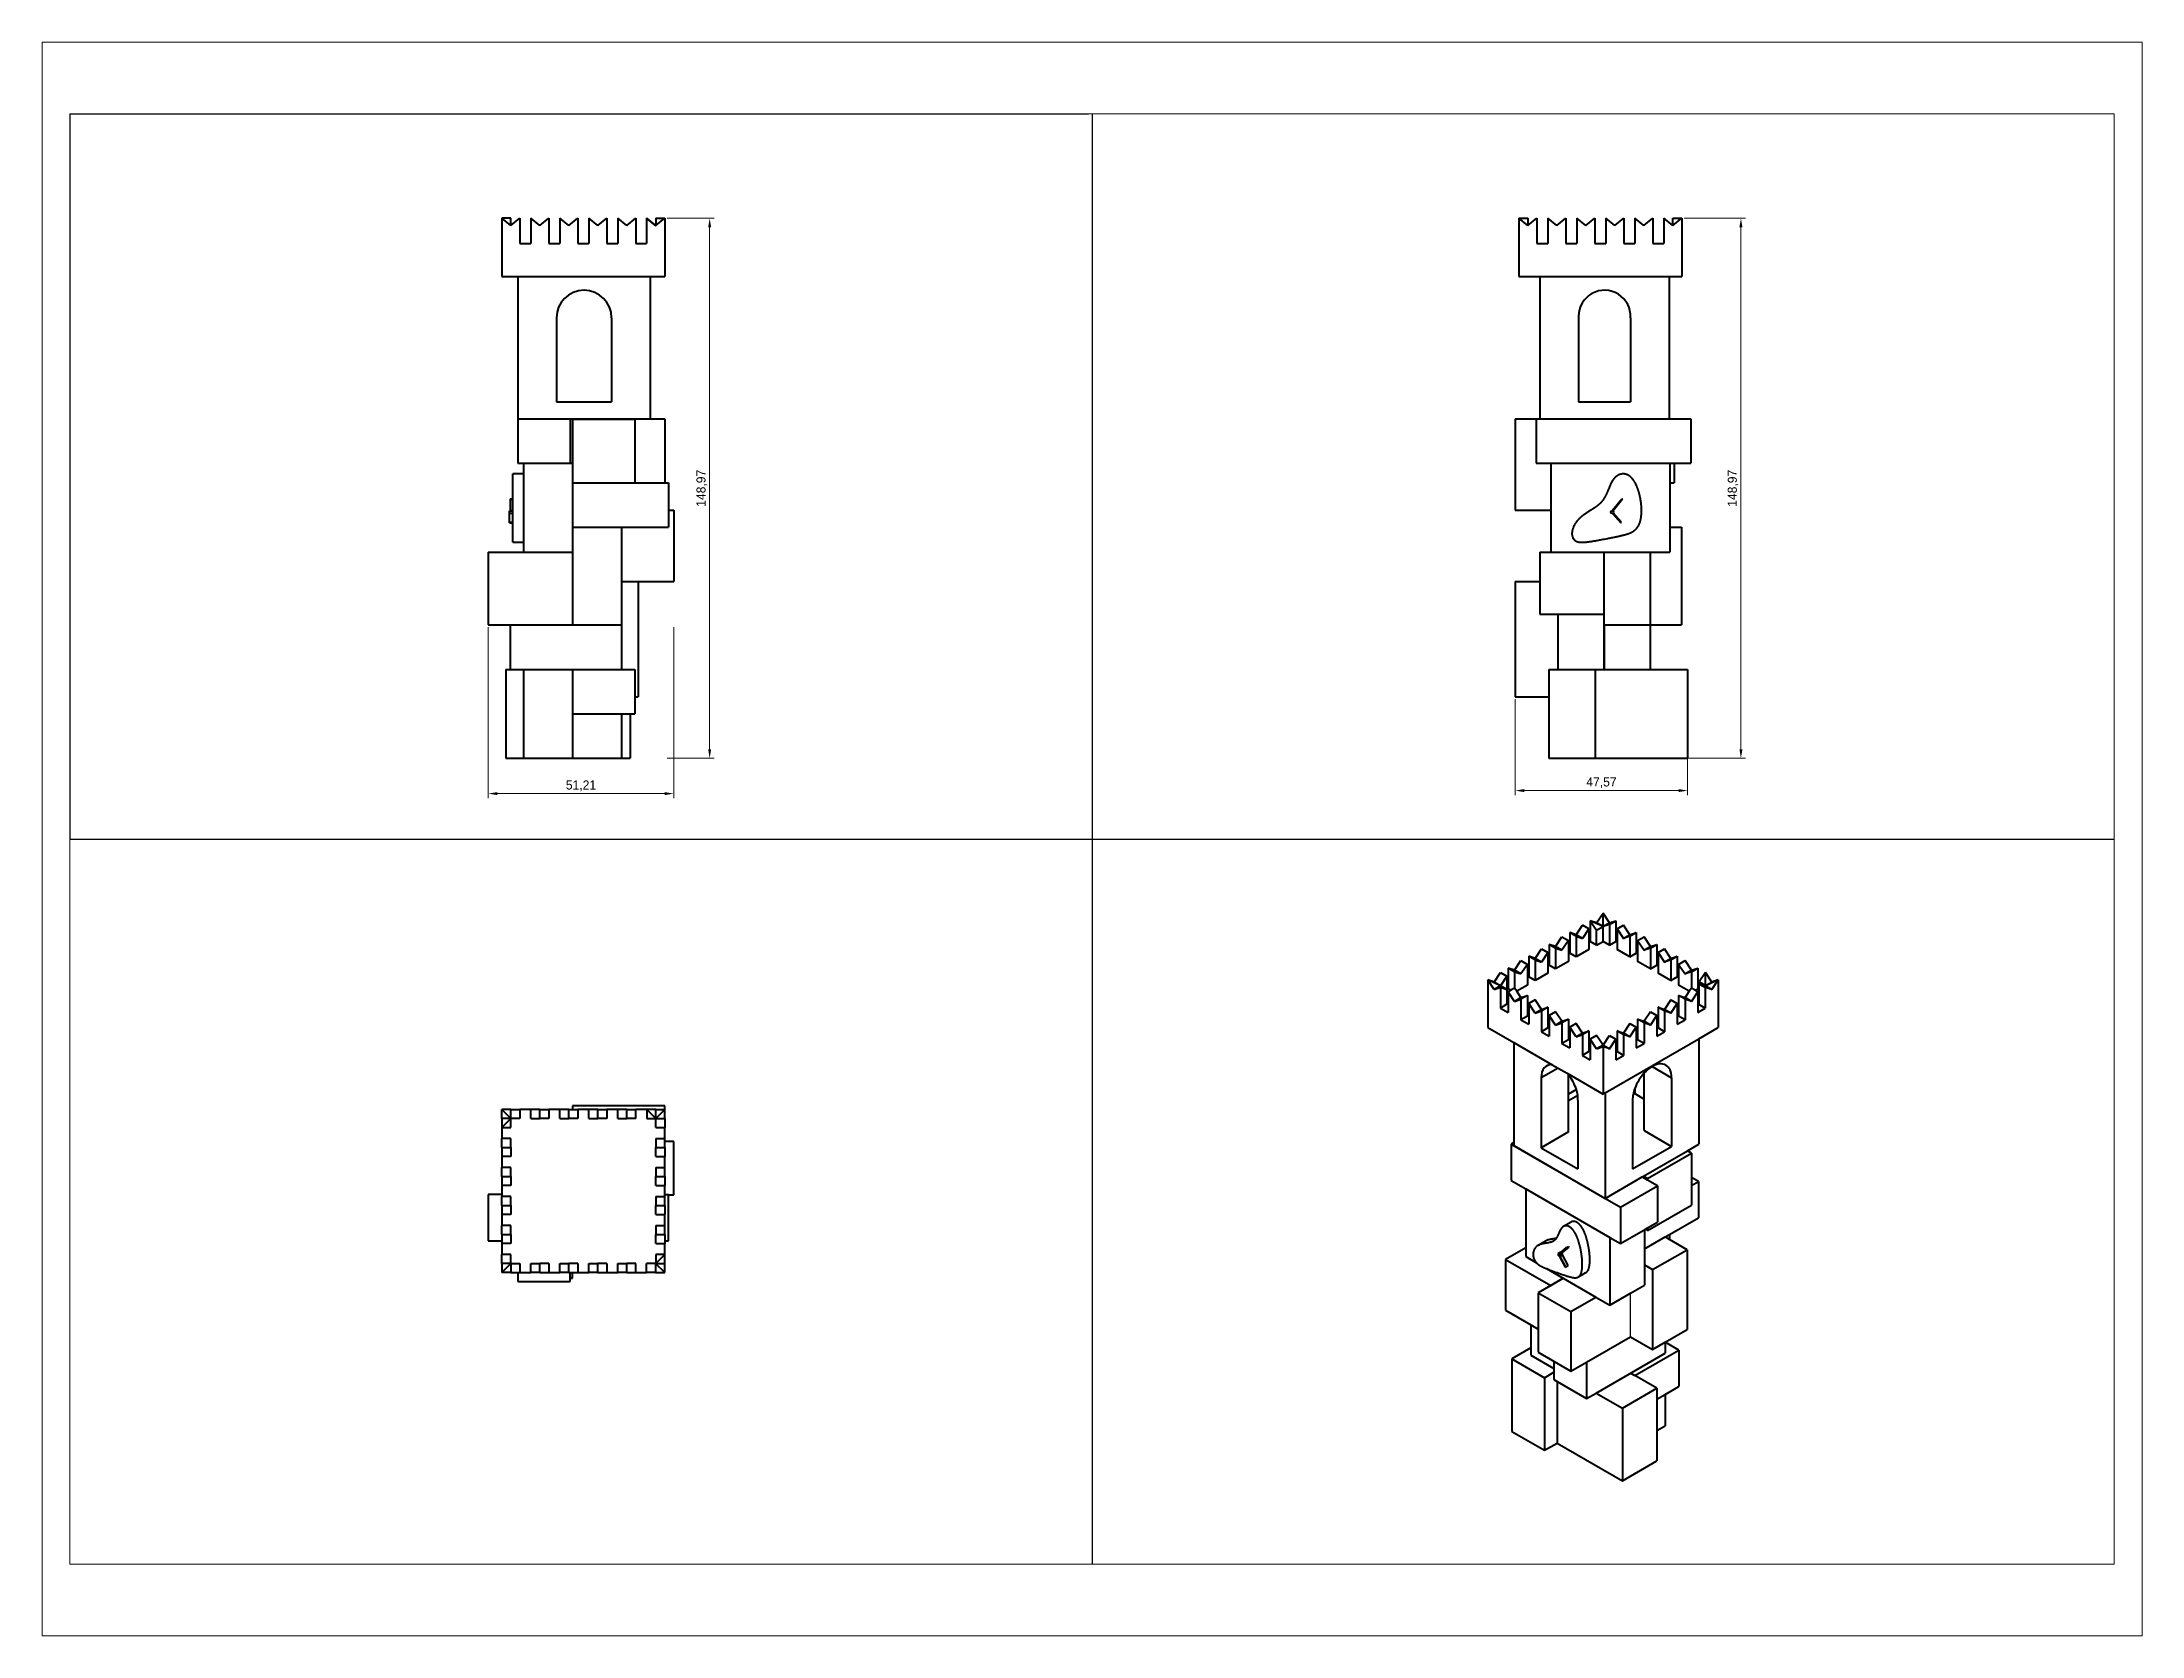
# Paper-space layout 'Layout2' of a CAD drawing. Header units: millimetres. Extents: x 26 to 231, y 20 to 176.
# The model-space entities are those that its viewports show. They can reach past a viewport. Long polylines and large blocks are cut down to what shows.
import ezdxf

# ---------------------------------------------------------------- set-up
doc = ezdxf.new("R2010")
doc.units = ezdxf.units.MM
doc.layers.add('几何', color=7, linetype='Continuous')
doc.layers.add('边界', color=7, linetype='Continuous')
doc.dimstyles.new('ISO-25', dxfattribs={"dimtxt": 2.5, "dimasz": 2.5, "dimexe": 1.25, "dimexo": 0.625, "dimtad": 1, "dimtxsty": 'Standard', "dimcen": 2.5, "dimadec": 0, "dimazin": 0, "dimtfac": 1, "dimtmove": 0, "dimatfit": 3, "dimfxl": 1, "dimarcsym": 0})

psp = doc.layouts.new('Layout2')

msp = doc.modelspace()

# ---------------------------------------------------------------- blocks, each defined once
blk = doc.blocks.new('*D4')
at = {"color": 0, "lineweight": 15, "transparency": 16777216}
for p, q in [((184.78, 381.22), (197.75, 381.22)), ((196.5, 378.72), (196.5, 234.76)), ((184.78, 232.26), (197.75, 232.26))]:
    blk.add_line(p, q, dxfattribs=at)
at = {"color": 0, "transparency": 16777216}
for points in [[(196.09, 378.72), (196.92, 378.72), (196.5, 381.22)], [(196.09, 234.76), (196.92, 234.76), (196.5, 232.26)]]:
    blk.add_solid(points, dxfattribs=at)
at = {"layer": 'Defpoints', "color": 0, "transparency": 16777216}
for p in [(184.15, 381.22), (184.15, 232.26), (196.5, 232.26)]:
    blk.add_point(p, dxfattribs=at)
at = {"color": 0, "transparency": 16777216, "insert": (194.34, 306.74), "char_height": 2.5, "attachment_point": 5, "rotation": 90}
blk.add_mtext('148,97', dxfattribs=at)
blk = doc.blocks.new('*D5')
at = {"color": 0, "lineweight": 15, "transparency": 16777216}
for p, q in [((135.4, 268.41), (135.4, 221.27)), ((186.6, 268.41), (186.6, 221.27)), ((137.9, 222.52), (184.1, 222.52))]:
    blk.add_line(p, q, dxfattribs=at)
at = {"color": 0, "transparency": 16777216}
for points in [[(137.9, 222.93), (137.9, 222.1), (135.4, 222.52)], [(184.1, 222.93), (184.1, 222.1), (186.6, 222.52)]]:
    blk.add_solid(points, dxfattribs=at)
at = {"layer": 'Defpoints', "color": 0, "transparency": 16777216}
for p in [(135.4, 269.04), (186.6, 269.04), (186.6, 222.52)]:
    blk.add_point(p, dxfattribs=at)
at = {"color": 0, "transparency": 16777216, "insert": (161, 224.67), "char_height": 2.5, "attachment_point": 5}
blk.add_mtext('51,21', dxfattribs=at)
blk = doc.blocks.new('*D6')
at = {"color": 0, "lineweight": 15, "transparency": 16777216}
for p, q in [((465.41, 381.22), (482.31, 381.22)), ((481.06, 378.72), (481.06, 234.76)), ((465.41, 232.26), (482.31, 232.26))]:
    blk.add_line(p, q, dxfattribs=at)
at = {"color": 0, "transparency": 16777216}
for points in [[(480.64, 378.72), (481.48, 378.72), (481.06, 381.22)], [(480.64, 234.76), (481.48, 234.76), (481.06, 232.26)]]:
    blk.add_solid(points, dxfattribs=at)
at = {"layer": 'Defpoints', "color": 0, "transparency": 16777216}
for p in [(464.79, 381.22), (464.79, 232.26), (481.06, 232.26)]:
    blk.add_point(p, dxfattribs=at)
at = {"color": 0, "transparency": 16777216, "insert": (478.9, 306.74), "char_height": 2.5, "attachment_point": 5, "rotation": 90}
blk.add_mtext('148,97', dxfattribs=at)
blk = doc.blocks.new('*D7')
at = {"color": 0, "lineweight": 15, "transparency": 16777216}
for p, q in [((418.79, 248.55), (418.79, 222.1)), ((466.35, 248.55), (466.35, 222.1)), ((421.29, 223.35), (463.85, 223.35))]:
    blk.add_line(p, q, dxfattribs=at)
at = {"color": 0, "transparency": 16777216}
for points in [[(421.29, 223.77), (421.29, 222.94), (418.79, 223.35)], [(463.85, 223.77), (463.85, 222.94), (466.35, 223.35)]]:
    blk.add_solid(points, dxfattribs=at)
at = {"layer": 'Defpoints', "color": 0, "transparency": 16777216}
for p in [(418.79, 249.17), (466.35, 249.17), (466.35, 223.35)]:
    blk.add_point(p, dxfattribs=at)
at = {"color": 0, "transparency": 16777216, "insert": (442.57, 225.51), "char_height": 2.5, "attachment_point": 5}
blk.add_mtext('47,57', dxfattribs=at)

# ---------------------------------------------------------------- dimensions: what is measured, and where the dimension line sits
dim = msp.add_linear_dim(base=(196.502, 232.256), p1=(184.152, 381.224), p2=(184.152, 232.256), angle=90, dimstyle='ISO-25', override={"dimgap": 0.7, "dimrnd": 0.01, "dimadec": 2, "dimfrac": 2, "dimlwd": 15, "dimlwe": 15})
dim.commit()
dim.dimension.update_dxf_attribs({"geometry": '*D4', "text_midpoint": (196.502, 306.74), "dimtype": 160})
dim = msp.add_linear_dim(base=(481.061, 232.256), p1=(464.787, 381.224), p2=(464.787, 232.256), angle=90, dimstyle='ISO-25', override={"dimgap": 0.7, "dimrnd": 0.01, "dimadec": 2, "dimfrac": 2, "dimlwd": 15, "dimlwe": 15})
dim.commit()
dim.dimension.update_dxf_attribs({"geometry": '*D6', "text_midpoint": (478.903, 306.74)})
for base, p1, p2, picture, middle in [((186.604, 222.517), (135.396, 269.035), (186.604, 269.035), '*D5', (161, 224.675)), ((466.355, 223.352), (418.787, 249.174), (466.355, 249.174), '*D7', (442.571, 225.51))]:
    dim = msp.add_linear_dim(base=base, p1=p1, p2=p2, dimstyle='ISO-25', override={"dimgap": 0.7, "dimrnd": 0.01, "dimadec": 2, "dimfrac": 2, "dimlwd": 15, "dimlwe": 15})
    dim.commit()
    dim.dimension.update_dxf_attribs({"geometry": picture, "text_midpoint": middle})

# ---------------------------------------------------------------- linework, layer by layer
for p, q in [((20, 410), (20, 210)), ((20, 410), (301, 410)), ((302, 410), (302, 10)), ((20, 210), (584, 210)), ((450.587, 72.709), (450.615, 84.705))]:
    msp.add_line(p, q)
at = {"layer": '几何', "linetype": 'Continuous', "lineweight": 40}
for p, q in [((139.152, 381.224), (139.152, 365.152)), ((141.652, 381.224), (139.152, 381.224)), ((141.652, 379.224), (139.152, 381.224)), ((141.652, 379.224), (144.152, 381.224)), ((141.652, 379.224), (141.652, 381.224)), ((144.152, 381.224), (144.152, 374.224)), ((149.652, 379.224), (147.152, 381.224)), ((147.152, 381.224), (147.152, 374.224)), ((149.652, 379.224), (152.152, 381.224)), ((152.152, 381.224), (152.152, 374.224)), ((155.152, 381.224), (155.152, 374.224)), ((157.652, 379.224), (155.152, 381.224)), ((157.652, 379.224), (160.152, 381.224)), ((160.152, 381.224), (160.152, 374.224)), ((163.152, 381.224), (163.152, 374.224)), ((165.652, 379.224), (163.152, 381.224)), ((165.652, 379.224), (168.152, 381.224)), ((168.152, 381.224), (168.152, 374.224)), ((173.652, 379.224), (171.152, 381.224)), ((171.152, 381.224), (171.152, 374.224)), ((173.652, 379.224), (176.152, 381.224)), ((176.152, 381.224), (176.152, 374.224)), ((179.152, 381.146), (179.052, 381.224)), ((179.052, 381.224), (179.052, 374.224)), ((179.152, 381.224), (179.152, 381.146)), ((181.627, 379.244), (179.152, 381.224)), ((181.602, 379.224), (179.152, 381.146)), ((181.602, 379.224), (181.627, 379.244)), ((181.627, 379.244), (181.652, 379.264)), ((181.652, 379.264), (184.152, 381.224)), ((181.652, 381.224), (181.652, 379.264)), ((181.652, 381.224), (184.152, 381.224)), ((184.152, 381.224), (184.152, 365.152)), ((419.787, 381.224), (419.787, 365.152)), ((419.787, 381.224), (422.287, 381.224)), ((422.287, 379.224), (419.787, 381.224)), ((422.287, 381.224), (422.287, 379.224)), ((422.287, 379.224), (424.787, 381.224)), ((424.787, 381.224), (424.787, 374.224)), ((427.787, 381.224), (427.787, 374.224)), ((430.287, 379.224), (427.787, 381.224)), ((430.287, 379.224), (432.787, 381.224)), ((432.787, 381.224), (432.787, 374.224)), ((438.287, 379.224), (435.787, 381.224)), ((435.787, 381.224), (435.787, 374.224)), ((438.287, 379.224), (440.787, 381.224)), ((440.787, 381.224), (440.787, 374.224)), ((446.287, 379.224), (443.787, 381.224)), ((443.787, 381.224), (443.787, 374.224)), ((446.287, 379.224), (448.787, 381.224)), ((448.787, 381.224), (448.787, 374.224)), ((454.287, 379.224), (451.787, 381.224)), ((451.787, 381.224), (451.787, 374.224)), ((454.287, 379.224), (456.787, 381.224)), ((456.787, 381.224), (456.787, 374.224)), ((462.287, 379.224), (459.787, 381.224)), ((459.787, 381.224), (459.787, 374.224)), ((462.287, 379.224), (464.787, 381.224)), ((462.287, 379.224), (462.287, 381.224)), ((462.287, 381.224), (464.787, 381.224)), ((464.787, 381.224), (464.787, 365.152)), ((144.152, 374.224), (147.152, 374.224)), ((152.152, 374.224), (155.152, 374.224)), ((160.152, 374.224), (163.152, 374.224)), ((168.152, 374.224), (171.152, 374.224)), ((176.152, 374.224), (179.052, 374.224)), ((424.787, 374.224), (427.787, 374.224)), ((432.787, 374.224), (435.787, 374.224)), ((440.787, 374.224), (443.787, 374.224)), ((448.787, 374.224), (451.787, 374.224)), ((456.787, 374.224), (459.787, 374.224)), ((139.152, 365.152), (143.572, 365.152)), ((143.572, 365.152), (180.106, 365.152)), ((143.572, 365.152), (143.572, 325.921)), ((180.106, 365.152), (180.106, 325.921)), ((180.106, 365.152), (184.152, 365.152)), ((419.787, 365.152), (425.597, 365.152)), ((425.597, 365.152), (461.239, 365.152)), ((425.597, 365.152), (425.597, 325.921)), ((461.239, 365.152), (464.787, 365.152)), ((461.239, 365.152), (461.239, 325.921)), ((154.241, 353.748), (154.241, 330.557)), ((169.437, 353.748), (169.437, 330.557)), ((436.266, 354.147), (436.266, 330.557)), ((450.579, 353.748), (450.579, 330.557)), ((154.241, 330.557), (169.437, 330.557)), ((436.266, 330.557), (450.579, 330.557)), ((143.572, 325.921), (158.038, 325.921)), ((143.572, 325.921), (143.572, 313.661)), ((158.038, 325.921), (158.038, 313.661)), ((158.038, 325.921), (180.106, 325.921)), ((158.651, 325.885), (158.651, 325.83)), ((158.651, 325.885), (184.152, 325.885)), ((158.651, 325.83), (175.815, 325.83)), ((158.651, 325.83), (158.651, 313.661)), ((175.815, 325.83), (175.815, 308.267)), ((184.152, 325.885), (184.152, 308.267)), ((418.787, 325.885), (424.549, 325.885)), ((418.787, 325.885), (418.787, 300.666)), ((424.549, 325.921), (424.549, 325.885)), ((424.549, 325.921), (425.597, 325.921)), ((424.549, 325.885), (424.549, 313.661)), ((425.597, 325.921), (461.239, 325.921)), ((425.597, 325.921), (461.239, 325.921)), ((461.239, 325.921), (467.213, 325.921)), ((467.213, 325.921), (467.213, 313.661)), ((143.572, 313.661), (145.166, 313.661)), ((145.166, 313.661), (145.166, 310.699)), ((145.166, 313.661), (158.038, 313.661)), ((158.038, 313.661), (158.651, 313.661)), ((158.651, 313.661), (158.651, 308.267)), ((424.549, 313.661), (462.677, 313.661)), ((428.595, 313.661), (428.595, 300.666)), ((461.451, 313.661), (461.451, 308.267)), ((462.677, 313.661), (462.677, 308.267)), ((462.677, 313.661), (467.213, 313.661)), ((145.166, 310.699), (142.223, 310.699)), ((142.223, 303.853), (142.223, 310.699)), ((145.166, 310.699), (145.166, 291.838)), ((158.651, 308.267), (175.815, 308.267)), ((158.651, 308.267), (158.651, 296.007)), ((175.815, 308.267), (184.152, 308.267)), ((184.152, 308.267), (185.133, 308.267)), ((185.133, 308.267), (185.133, 300.666)), ((461.451, 308.267), (461.451, 296.007)), ((461.451, 308.267), (462.677, 308.267)), ((141.488, 303.853), (142.223, 303.853)), ((141.488, 303.853), (141.488, 303.733)), ((141.488, 303.733), (141.488, 300.545)), ((141.488, 303.733), (142.223, 303.733)), ((142.223, 303.733), (142.223, 303.853)), ((142.223, 300.545), (142.223, 303.733)), ((445.636, 300.666), (448.21, 303.853)), ((448.359, 303.733), (445.785, 300.545)), ((448.21, 303.853), (448.359, 303.733)), ((141.243, 299.85), (141.243, 300.543)), ((142.223, 300.543), (141.243, 300.543)), ((141.243, 297.398), (141.243, 299.85)), ((141.243, 299.85), (142.223, 299.85)), ((141.243, 297.233), (141.243, 297.398)), ((141.243, 297.398), (142.223, 297.398)), ((141.243, 297.233), (142.223, 297.233)), ((141.488, 300.545), (142.223, 300.545)), ((142.223, 300.543), (142.223, 300.545)), ((142.223, 299.85), (142.223, 300.543)), ((142.223, 297.398), (142.223, 299.85)), ((142.223, 297.233), (142.223, 297.398)), ((142.223, 291.838), (142.223, 297.233)), ((158.651, 296.007), (172.137, 296.007)), ((158.651, 296.007), (158.651, 269.035)), ((172.137, 296.007), (185.133, 296.007)), ((172.137, 296.007), (172.137, 269.035)), ((185.133, 300.666), (185.133, 296.007)), ((185.133, 300.666), (186.604, 300.666)), ((186.604, 300.666), (186.604, 281.05)), ((418.787, 300.666), (428.595, 300.666)), ((428.595, 300.666), (428.595, 289.141)), ((445.636, 300.666), (445.785, 300.545)), ((445.758, 299.685), (445.942, 299.85)), ((445.758, 299.685), (447.965, 297.233)), ((448.149, 297.398), (445.942, 299.85)), ((447.965, 297.233), (448.149, 297.398)), ((461.451, 296.007), (464.639, 296.007)), ((461.451, 296.007), (461.451, 289.141)), ((464.639, 296.007), (464.639, 269.035)), ((142.223, 291.838), (145.166, 291.838)), ((145.166, 291.838), (145.166, 289.141)), ((135.396, 289.141), (145.166, 289.141)), ((135.396, 289.141), (135.396, 269.035)), ((145.166, 289.141), (158.651, 289.141)), ((425.613, 289.141), (428.595, 289.141)), ((425.613, 289.141), (425.613, 281.05)), ((428.595, 289.141), (443.267, 289.141)), ((443.267, 289.141), (443.267, 269.035)), ((443.267, 289.141), (456.018, 289.141)), ((456.018, 289.141), (461.451, 289.141)), ((456.018, 289.141), (456.018, 269.035)), ((172.137, 281.05), (176.796, 281.05)), ((172.137, 281.05), (176.796, 281.05)), ((176.796, 281.05), (186.604, 281.05)), ((176.796, 281.05), (176.796, 249.174)), ((418.787, 281.05), (425.613, 281.05)), ((418.787, 281.05), (418.787, 249.174)), ((425.613, 281.05), (425.613, 271.978)), ((135.396, 269.035), (141.488, 269.035)), ((141.488, 269.035), (141.488, 256.776)), ((141.488, 269.035), (158.651, 269.035)), ((158.651, 269.035), (172.137, 269.035)), ((172.137, 269.035), (172.137, 256.776)), ((425.613, 271.978), (443.267, 271.978)), ((430.517, 271.978), (430.517, 256.776)), ((443.267, 269.035), (443.267, 256.776)), ((443.267, 269.035), (456.018, 269.035)), ((443.306, 269.035), (443.306, 256.776)), ((456.018, 269.035), (456.057, 269.035)), ((456.057, 269.035), (464.639, 269.035)), ((456.057, 269.035), (456.057, 256.776)), ((140.3, 256.776), (140.3, 232.256)), ((140.3, 256.776), (141.488, 256.776)), ((141.488, 256.776), (145.166, 256.776)), ((145.166, 256.776), (158.651, 256.776)), ((145.166, 256.776), (145.166, 232.256)), ((158.651, 256.776), (175.815, 256.776)), ((158.651, 256.776), (158.651, 232.256)), ((175.815, 256.776), (175.815, 249.174)), ((428.065, 256.776), (440.815, 256.776)), ((428.065, 256.776), (428.065, 249.174)), ((440.815, 256.776), (440.815, 232.256)), ((440.815, 256.776), (440.855, 256.776)), ((440.855, 256.776), (440.855, 232.256)), ((440.855, 256.776), (443.306, 256.776)), ((443.306, 256.776), (456.057, 256.776)), ((456.057, 256.776), (466.355, 256.776)), ((466.355, 256.776), (466.355, 232.256)), ((175.815, 249.174), (175.815, 244.516)), ((175.815, 249.174), (176.796, 249.174)), ((418.787, 249.174), (428.065, 249.174)), ((428.065, 249.174), (428.065, 232.256)), ((440.815, 249.174), (440.855, 249.174)), ((158.651, 244.516), (174.589, 244.516)), ((172.137, 244.516), (172.137, 232.256)), ((174.589, 244.516), (174.589, 232.256)), ((174.589, 244.516), (175.815, 244.516)), ((140.3, 232.256), (145.166, 232.256)), ((145.166, 232.256), (158.651, 232.256)), ((158.651, 232.256), (172.137, 232.256)), ((172.137, 232.256), (174.589, 232.256)), ((428.065, 232.256), (440.815, 232.256)), ((440.815, 232.256), (440.855, 232.256)), ((440.855, 232.256), (466.355, 232.256)), ((435.575, 183.593), (437.343, 186.247)), ((439.111, 185.226), (437.343, 186.247)), ((439.464, 187.471), (441.232, 184.818)), ((439.464, 187.471), (439.464, 181.756)), ((441.232, 186.859), (439.464, 187.471)), ((443, 185.838), (439.464, 187.471)), ((441.232, 186.859), (443, 189.513)), ((443, 185.838), (441.232, 186.859)), ((441.232, 184.818), (443, 185.838)), ((443, 185.838), (443, 189.513)), ((444.768, 186.859), (443, 189.513)), ((443, 185.838), (444.768, 186.859)), ((444.768, 186.451), (443, 185.838)), ((443, 181.756), (443, 185.838)), ((444.768, 186.859), (446.536, 187.471)), ((444.768, 186.451), (446.536, 187.471)), ((444.768, 186.451), (444.768, 180.735)), ((446.536, 187.471), (446.536, 181.756)), ((446.889, 185.226), (448.657, 186.247)), ((450.425, 183.593), (448.657, 186.247)), ((424.262, 177.061), (426.029, 179.715)), ((426.029, 179.715), (427.797, 178.694)), ((429.919, 179.919), (428.151, 180.939)), ((428.151, 180.939), (428.151, 175.224)), ((429.919, 180.327), (428.151, 180.939)), ((429.919, 180.327), (431.686, 182.981)), ((431.686, 179.306), (429.919, 180.327)), ((429.919, 179.919), (431.686, 179.306)), ((429.919, 179.919), (429.919, 174.203)), ((431.686, 182.981), (433.454, 181.96)), ((433.454, 181.96), (431.686, 179.306)), ((433.454, 181.96), (433.454, 178.286)), ((435.575, 183.593), (433.808, 184.205)), ((433.808, 184.205), (433.808, 178.49)), ((435.575, 183.185), (433.808, 184.205)), ((437.343, 182.572), (435.575, 183.593)), ((435.575, 183.185), (437.343, 182.572)), ((435.575, 183.185), (435.575, 177.469)), ((439.111, 185.226), (437.343, 182.572)), ((439.111, 185.226), (439.111, 181.552)), ((439.464, 181.756), (439.111, 181.552)), ((439.111, 181.552), (439.111, 179.511)), ((441.232, 180.735), (439.464, 181.756)), ((441.232, 180.735), (441.232, 184.818)), ((441.232, 180.735), (443, 181.756)), ((444.768, 180.735), (443, 181.756)), ((444.768, 180.735), (446.536, 181.756)), ((446.889, 181.552), (446.536, 181.756)), ((446.889, 185.226), (446.889, 181.552)), ((446.889, 185.226), (448.657, 182.572)), ((446.889, 181.552), (446.889, 179.511)), ((448.657, 182.572), (450.425, 183.593)), ((450.425, 183.185), (448.657, 182.572)), ((450.425, 183.185), (452.192, 184.205)), ((450.425, 183.593), (452.192, 184.205)), ((450.425, 183.185), (450.425, 177.469)), ((452.192, 184.205), (452.192, 178.49)), ((452.546, 181.96), (454.314, 182.981)), ((452.546, 181.96), (454.314, 179.306)), ((452.546, 181.96), (452.546, 178.286)), ((456.081, 180.327), (454.314, 182.981)), ((454.314, 179.306), (456.081, 180.327)), ((456.081, 179.919), (454.314, 179.306)), ((456.081, 179.919), (457.849, 180.939)), ((456.081, 180.327), (457.849, 180.939)), ((456.081, 179.919), (456.081, 174.203)), ((457.849, 180.939), (457.849, 175.224)), ((458.203, 178.694), (459.971, 179.715)), ((461.738, 177.061), (459.971, 179.715)), ((416.837, 174.407), (416.837, 168.692)), ((418.605, 173.795), (416.837, 174.407)), ((418.605, 173.387), (416.837, 174.407)), ((418.605, 173.795), (420.373, 176.449)), ((420.373, 176.449), (422.14, 175.428)), ((422.14, 175.428), (420.373, 172.774)), ((422.14, 175.428), (422.14, 171.754)), ((422.494, 177.673), (422.494, 171.958)), ((424.262, 177.061), (422.494, 177.673)), ((424.262, 176.653), (422.494, 177.673)), ((426.029, 176.04), (424.262, 177.061)), ((424.262, 176.653), (424.262, 170.937)), ((424.262, 176.653), (426.029, 176.04)), ((427.797, 178.694), (426.029, 176.04)), ((427.797, 178.694), (427.797, 175.02)), ((428.151, 175.224), (427.797, 175.02)), ((427.797, 175.02), (427.797, 172.979)), ((429.919, 174.203), (428.151, 175.224)), ((433.454, 176.245), (429.919, 174.203)), ((433.808, 178.49), (433.454, 178.286)), ((433.454, 178.286), (433.454, 176.245)), ((435.575, 177.469), (433.808, 178.49)), ((439.111, 179.511), (435.575, 177.469)), ((450.425, 177.469), (446.889, 179.511)), ((450.425, 177.469), (452.192, 178.49)), ((452.546, 178.286), (452.192, 178.49)), ((452.546, 178.286), (452.546, 176.245)), ((456.081, 174.203), (452.546, 176.245)), ((456.081, 174.203), (457.849, 175.224)), ((458.203, 175.02), (457.849, 175.224)), ((458.203, 178.694), (459.971, 176.04)), ((458.203, 178.694), (458.203, 175.02)), ((458.203, 175.02), (458.203, 172.979)), ((459.971, 176.04), (461.738, 177.061)), ((461.738, 176.653), (459.971, 176.04)), ((461.738, 176.653), (463.506, 177.673)), ((461.738, 177.061), (463.506, 177.673)), ((461.738, 176.653), (461.738, 170.937)), ((463.506, 177.673), (463.506, 171.958)), ((463.86, 175.428), (465.627, 176.449)), ((463.86, 175.428), (465.627, 172.774)), ((463.86, 175.428), (463.86, 171.754)), ((467.395, 173.795), (465.627, 176.449)), ((467.395, 173.387), (469.163, 174.407)), ((467.395, 173.795), (469.163, 174.407)), ((469.163, 174.407), (469.163, 168.692)), ((411.18, 171.141), (411.18, 158.018)), ((412.948, 168.488), (411.18, 171.141)), ((414.716, 169.508), (411.18, 171.141)), ((412.948, 170.529), (411.18, 171.141)), ((412.948, 170.529), (414.716, 173.183)), ((414.716, 169.508), (412.948, 170.529)), ((414.716, 169.508), (412.948, 168.488)), ((412.948, 168.488), (414.716, 169.1)), ((414.716, 173.183), (416.483, 172.162)), ((416.483, 172.162), (414.716, 169.508)), ((416.483, 168.488), (414.716, 169.508)), ((414.716, 169.508), (414.716, 169.1)), ((414.716, 169.1), (414.716, 163.385)), ((414.716, 169.1), (416.483, 168.488)), ((416.483, 172.162), (416.483, 168.488)), ((416.837, 168.692), (416.483, 168.488)), ((416.483, 168.488), (416.483, 164.405)), ((417.544, 168.284), (416.837, 168.692)), ((417.544, 168.284), (416.837, 167.875)), ((418.605, 168.896), (417.544, 168.284)), ((420.373, 172.774), (418.605, 173.795)), ((418.605, 173.387), (418.605, 168.896)), ((418.605, 173.387), (420.373, 172.774)), ((419.194, 168.012), (418.605, 168.896)), ((422.14, 169.713), (419.194, 168.012)), ((422.494, 171.958), (422.14, 171.754)), ((422.14, 171.754), (422.14, 169.713)), ((424.262, 170.937), (422.494, 171.958)), ((427.797, 172.979), (424.262, 170.937)), ((461.738, 170.937), (458.203, 172.979)), ((461.738, 170.937), (463.506, 171.958)), ((463.86, 171.754), (463.506, 171.958)), ((463.86, 171.754), (463.86, 169.713)), ((466.806, 168.012), (463.86, 169.713)), ((465.627, 172.774), (467.395, 173.795)), ((467.395, 173.387), (465.627, 172.774)), ((467.395, 168.896), (466.806, 168.012)), ((467.395, 173.387), (467.395, 168.896)), ((468.456, 168.284), (467.395, 168.896)), ((468.456, 168.284), (469.163, 168.692)), ((469.163, 167.875), (468.456, 168.284)), ((469.446, 168.529), (469.163, 168.692)), ((471.214, 169.059), (469.446, 170.08)), ((469.517, 170.057), (469.446, 170.08)), ((469.446, 170.08), (469.446, 168.529)), ((469.446, 168.529), (469.446, 164.365)), ((471.284, 173.183), (469.517, 170.561)), ((469.517, 170.561), (471.25, 169.56)), ((469.517, 170.561), (469.517, 170.057)), ((471.249, 169.488), (469.517, 170.057)), ((473.017, 168.467), (471.214, 169.059)), ((471.214, 169.059), (471.214, 163.344)), ((471.249, 169.488), (471.274, 169.525)), ((471.249, 169.488), (473.017, 168.467)), ((471.25, 169.56), (471.284, 173.183)), ((471.274, 169.525), (471.25, 169.56)), ((471.274, 169.525), (471.284, 169.54)), ((473.052, 170.529), (471.284, 173.183)), ((471.284, 169.54), (471.312, 169.524)), ((471.312, 169.524), (473.052, 170.529)), ((471.312, 169.524), (471.319, 169.52)), ((474.82, 171.141), (471.319, 169.52)), ((473.017, 168.467), (474.82, 171.141)), ((474.82, 171.141), (473.052, 170.529)), ((474.82, 171.141), (474.82, 158.018)), ((416.483, 164.405), (414.716, 163.385)), ((414.716, 163.385), (416.837, 162.16)), ((416.837, 167.875), (416.837, 162.16)), ((418.605, 165.222), (416.837, 167.875)), ((418.605, 165.222), (420.373, 166.242)), ((418.605, 165.222), (420.373, 165.834)), ((420.373, 166.242), (419.194, 168.012)), ((420.373, 166.242), (422.14, 166.855)), ((422.14, 166.855), (420.373, 165.834)), ((420.373, 165.834), (420.373, 160.119)), ((422.14, 166.855), (422.14, 161.139)), ((424.262, 165.63), (422.494, 164.609)), ((422.494, 164.609), (422.494, 158.894)), ((424.262, 161.956), (422.494, 164.609)), ((426.029, 162.976), (424.262, 165.63)), ((424.262, 161.956), (426.029, 162.976)), ((424.262, 161.956), (426.029, 162.568)), ((427.797, 163.589), (426.029, 162.568)), ((426.029, 162.976), (427.797, 163.589)), ((426.029, 162.568), (426.029, 156.853)), ((427.797, 163.589), (427.797, 157.873)), ((429.919, 162.364), (428.151, 161.343)), ((431.686, 159.71), (429.919, 162.364)), ((456.081, 162.364), (454.314, 159.71)), ((456.081, 162.364), (457.849, 161.343)), ((458.203, 163.589), (458.203, 157.873)), ((459.971, 162.568), (458.203, 163.589)), ((458.203, 163.589), (459.971, 162.976)), ((461.738, 165.63), (459.971, 162.976)), ((461.738, 161.956), (459.971, 162.976)), ((461.738, 161.956), (459.971, 162.568)), ((459.971, 162.568), (459.971, 156.853)), ((461.738, 165.63), (463.506, 164.609)), ((461.738, 161.956), (463.506, 164.609)), ((463.506, 164.609), (463.506, 158.894)), ((463.86, 166.855), (463.86, 161.139)), ((465.627, 165.834), (463.86, 166.855)), ((463.86, 166.855), (465.627, 166.242)), ((466.806, 168.012), (465.627, 166.242)), ((467.395, 165.222), (465.627, 166.242)), ((465.627, 165.834), (465.627, 160.119)), ((467.395, 165.222), (465.627, 165.834)), ((467.395, 165.222), (469.163, 167.875)), ((469.163, 167.875), (469.163, 162.16)), ((469.163, 162.16), (471.214, 163.344)), ((471.214, 163.344), (469.446, 164.365)), ((411.18, 158.018), (418.414, 153.842)), ((422.14, 161.139), (420.373, 160.119)), ((420.373, 160.119), (422.494, 158.894)), ((427.797, 157.873), (426.029, 156.853)), ((426.029, 156.853), (428.151, 155.628)), ((428.151, 161.343), (428.151, 155.628)), ((429.919, 158.69), (428.151, 161.343)), ((429.919, 158.69), (431.686, 159.71)), ((429.919, 158.69), (431.686, 159.302)), ((433.454, 160.323), (431.686, 159.302)), ((431.686, 159.71), (433.454, 160.323)), ((431.686, 159.302), (431.686, 153.587)), ((433.454, 160.323), (433.454, 154.607)), ((435.575, 159.098), (433.808, 158.077)), ((433.808, 158.077), (433.808, 152.362)), ((435.575, 155.424), (433.808, 158.077)), ((437.343, 156.444), (435.575, 159.098)), ((439.111, 157.057), (437.343, 156.036)), ((437.343, 156.444), (439.111, 157.057)), ((439.111, 157.057), (439.111, 151.341)), ((448.657, 156.036), (446.889, 157.057)), ((446.889, 157.057), (448.657, 156.444)), ((446.889, 157.057), (446.889, 151.341)), ((450.425, 159.098), (448.657, 156.444)), ((450.425, 159.098), (452.192, 158.077)), ((450.425, 155.424), (452.192, 158.077)), ((452.192, 158.077), (452.192, 152.362)), ((452.546, 160.323), (454.314, 159.71)), ((452.546, 160.323), (452.546, 154.607)), ((454.314, 159.302), (452.546, 160.323)), ((456.081, 158.69), (454.314, 159.71)), ((454.314, 159.302), (454.314, 153.587)), ((456.081, 158.69), (454.314, 159.302)), ((456.081, 158.69), (457.849, 161.343)), ((457.849, 161.343), (457.849, 155.628)), ((457.849, 155.628), (459.971, 156.853)), ((459.971, 156.853), (458.203, 157.873)), ((463.506, 158.894), (465.627, 160.119)), ((465.627, 160.119), (463.86, 161.139)), ((469.45, 154.918), (474.82, 158.018)), ((418.414, 153.842), (428.957, 147.755)), ((418.414, 153.842), (418.414, 126.274)), ((433.454, 154.607), (431.686, 153.587)), ((431.686, 153.587), (433.808, 152.362)), ((435.575, 155.424), (437.343, 156.444)), ((435.575, 155.424), (437.343, 156.036)), ((437.343, 156.036), (437.343, 150.321)), ((439.111, 151.341), (437.343, 150.321)), ((441.232, 155.832), (439.464, 154.812)), ((439.464, 154.812), (439.464, 149.096)), ((441.232, 152.158), (439.464, 154.812)), ((443, 153.179), (441.232, 155.832)), ((443, 153.179), (441.232, 152.158)), ((441.232, 152.158), (443, 152.77)), ((443, 153.179), (444.768, 155.832)), ((443, 152.77), (443, 153.179)), ((443, 153.179), (444.768, 152.158)), ((443, 152.77), (443, 139.647)), ((444.768, 152.158), (443, 152.77)), ((443.616, 140.003), (469.45, 154.918)), ((444.768, 155.832), (446.536, 154.812)), ((444.768, 152.158), (446.536, 154.812)), ((446.536, 154.812), (446.536, 149.096)), ((448.657, 150.321), (446.889, 151.341)), ((450.425, 155.424), (448.657, 156.444)), ((448.657, 156.036), (448.657, 150.321)), ((450.425, 155.424), (448.657, 156.036)), ((452.192, 152.362), (454.314, 153.587)), ((454.314, 153.587), (452.546, 154.607)), ((469.45, 154.918), (469.45, 125.783)), ((430.615, 146.798), (425.958, 144.109)), ((428.957, 147.755), (430.615, 146.798)), ((430.615, 146.798), (433.089, 145.369)), ((433.089, 145.369), (443, 139.647)), ((433.502, 139.661), (433.502, 144.891)), ((437.343, 150.321), (439.464, 149.096)), ((446.536, 149.096), (448.657, 150.321)), ((454.368, 138.276), (454.368, 145.474)), ((456.533, 147.25), (461.906, 144.148)), ((425.958, 144.109), (425.958, 124.848)), ((435.658, 140.906), (433.502, 139.661)), ((433.502, 137.915), (433.502, 139.661)), ((433.502, 137.915), (436.011, 139.363)), ((443, 139.647), (443.616, 140.003)), ((443.616, 140.003), (443.616, 110.868)), ((451.792, 139.763), (451.31, 139.486)), ((451.792, 141.226), (451.792, 139.763)), ((451.792, 139.763), (454.368, 138.276)), ((461.906, 144.148), (461.906, 125.213)), ((141.652, 135.405), (139.152, 135.405)), ((141.652, 132.905), (139.152, 135.405)), ((139.152, 132.905), (139.152, 135.405)), ((141.652, 132.905), (141.652, 135.405)), ((141.652, 135.405), (144.152, 135.405)), ((144.152, 135.405), (144.152, 132.905)), ((147.152, 135.405), (144.152, 135.405)), ((147.152, 132.905), (147.152, 135.405)), ((149.652, 135.405), (147.152, 135.405)), ((149.652, 132.905), (149.652, 135.405)), ((149.652, 135.405), (152.152, 135.405)), ((155.152, 135.405), (152.152, 135.405)), ((152.152, 135.405), (152.152, 132.905)), ((155.152, 132.905), (155.152, 135.405)), ((157.652, 135.405), (155.152, 135.405)), ((157.652, 132.905), (157.652, 135.405)), ((157.652, 135.405), (158.651, 135.405)), ((184.152, 136.405), (158.651, 136.405)), ((158.651, 136.405), (158.651, 135.405)), ((158.651, 135.405), (160.152, 135.405)), ((160.152, 135.405), (160.152, 132.905)), ((163.152, 135.405), (160.152, 135.405)), ((163.152, 132.905), (163.152, 135.405)), ((165.652, 135.405), (163.152, 135.405)), ((165.652, 135.405), (168.152, 135.405)), ((165.652, 132.905), (165.652, 135.405)), ((168.152, 135.405), (168.152, 132.905)), ((171.152, 135.405), (168.152, 135.405)), ((173.652, 135.405), (171.152, 135.405)), ((171.152, 132.905), (171.152, 135.405)), ((173.652, 132.905), (173.652, 135.405)), ((173.652, 135.405), (176.152, 135.405)), ((179.152, 135.405), (176.152, 135.405)), ((176.152, 132.905), (176.152, 135.405)), ((181.652, 135.405), (179.152, 135.405)), ((181.652, 132.905), (179.152, 135.405)), ((179.152, 135.405), (179.152, 132.905)), ((181.652, 132.905), (181.652, 135.405)), ((181.652, 135.405), (184.152, 135.405)), ((181.652, 132.905), (184.152, 135.405)), ((184.152, 135.405), (184.152, 136.405)), ((184.152, 132.905), (184.152, 135.405)), ((433.502, 129.204), (433.502, 137.915)), ((436.079, 137.94), (436.079, 119.005)), ((451.161, 137.944), (451.161, 119.009)), ((454.368, 129.565), (454.368, 138.276)), ((141.652, 132.905), (139.152, 130.405)), ((141.652, 132.905), (139.152, 132.905)), ((139.152, 132.905), (139.152, 130.405)), ((139.152, 130.405), (139.152, 127.405)), ((139.152, 130.405), (141.652, 130.405)), ((141.652, 130.405), (141.652, 132.905)), ((144.152, 132.905), (141.652, 132.905)), ((147.152, 132.905), (149.652, 132.905)), ((152.152, 132.905), (149.652, 132.905)), ((155.152, 132.905), (157.652, 132.905)), ((160.152, 132.905), (157.652, 132.905)), ((163.152, 132.905), (165.652, 132.905)), ((168.152, 132.905), (165.652, 132.905)), ((171.152, 132.905), (173.652, 132.905)), ((176.152, 132.905), (173.652, 132.905)), ((179.152, 132.905), (181.652, 132.905)), ((181.652, 132.905), (184.152, 132.905)), ((181.652, 130.405), (181.652, 132.905)), ((181.652, 130.405), (184.152, 130.405)), ((184.152, 132.905), (184.152, 130.405)), ((184.152, 127.405), (184.152, 130.405)), ((433.502, 129.204), (425.958, 124.848)), ((454.368, 129.565), (461.906, 125.213)), ((141.652, 127.405), (139.152, 127.405)), ((139.152, 124.905), (139.152, 127.405)), ((139.152, 124.905), (141.652, 124.905)), ((139.152, 124.905), (139.152, 122.405)), ((141.652, 122.405), (139.152, 122.405)), ((139.152, 122.405), (139.152, 119.405)), ((141.652, 124.905), (141.652, 127.405)), ((141.652, 124.905), (141.652, 122.405)), ((181.652, 127.405), (181.652, 124.905)), ((181.652, 127.405), (184.152, 127.405)), ((181.652, 124.905), (184.152, 124.905)), ((181.652, 122.405), (181.652, 124.905)), ((181.652, 122.405), (184.152, 122.405)), ((184.152, 126.597), (184.152, 127.405)), ((186.604, 126.597), (184.152, 126.597)), ((184.152, 124.905), (184.152, 126.597)), ((184.152, 124.905), (184.152, 122.405)), ((184.152, 119.405), (184.152, 122.405)), ((186.604, 111.885), (186.604, 126.597)), ((418.414, 126.274), (417.673, 125.847)), ((417.673, 125.847), (417.673, 115.836)), ((417.673, 125.847), (447.841, 108.429)), ((418.414, 126.274), (418.414, 125.419)), ((418.414, 125.419), (443.616, 110.868)), ((425.958, 124.848), (436.079, 119.005)), ((451.161, 119.009), (461.906, 125.213)), ((454.215, 116.987), (466.352, 123.994)), ((455.296, 116.363), (467.433, 123.37)), ((466.352, 123.994), (469.45, 125.783)), ((467.433, 123.37), (466.352, 123.994)), ((467.433, 123.37), (467.433, 116.637)), ((141.652, 119.405), (139.152, 119.405)), ((139.152, 116.905), (139.152, 119.405)), ((139.152, 116.905), (141.652, 116.905)), ((139.152, 116.905), (139.152, 114.405)), ((141.652, 116.905), (141.652, 119.405)), ((141.652, 116.905), (141.652, 114.405)), ((181.652, 119.405), (181.652, 116.905)), ((181.652, 119.405), (184.152, 119.405)), ((181.652, 116.905), (184.152, 116.905)), ((181.652, 114.405), (181.652, 116.905)), ((184.152, 116.905), (184.152, 119.405)), ((184.152, 116.905), (184.152, 114.405)), ((443.616, 110.868), (453.846, 116.774)), ((453.846, 116.774), (454.215, 116.987)), ((455.296, 115.937), (453.846, 116.774)), ((454.215, 116.987), (455.296, 116.363)), ((455.296, 116.363), (455.296, 115.937)), ((458.07, 114.335), (455.296, 115.937)), ((469.34, 115.536), (467.433, 116.637)), ((467.433, 116.637), (467.433, 114.435)), ((135.396, 111.924), (135.396, 99.174)), ((139.152, 111.924), (135.396, 111.924)), ((141.652, 114.405), (139.152, 114.405)), ((139.152, 114.405), (139.152, 111.924)), ((139.152, 111.924), (139.152, 111.405)), ((139.152, 108.905), (139.152, 111.405)), ((141.652, 111.405), (139.152, 111.405)), ((141.652, 108.905), (141.652, 111.405)), ((181.652, 114.405), (184.152, 114.405)), ((181.652, 111.405), (181.652, 108.905)), ((181.652, 111.405), (184.152, 111.405)), ((184.152, 111.405), (184.152, 114.405)), ((185.133, 111.885), (184.152, 111.885)), ((184.152, 108.905), (184.152, 111.405)), ((185.133, 111.885), (186.604, 111.885)), ((185.133, 99.135), (185.133, 111.885)), ((417.673, 115.836), (421.661, 113.534)), ((421.661, 113.534), (444.894, 100.121)), ((421.661, 113.534), (421.661, 97.25)), ((447.841, 108.429), (458.07, 114.335)), ((458.07, 114.335), (458.07, 104.325)), ((467.433, 114.435), (469.34, 115.536)), ((467.433, 114.435), (467.433, 109.03)), ((469.34, 115.536), (469.34, 105.526)), ((139.152, 108.905), (139.152, 106.405)), ((139.152, 108.905), (141.652, 108.905)), ((141.652, 106.405), (139.152, 106.405)), ((139.152, 106.405), (139.152, 103.405)), ((141.652, 108.905), (141.652, 106.405)), ((181.652, 108.905), (184.152, 108.905)), ((181.652, 106.405), (181.652, 108.905)), ((181.652, 106.405), (184.152, 106.405)), ((184.152, 108.905), (184.152, 106.405)), ((184.152, 103.405), (184.152, 106.405)), ((434.179, 104.356), (432.098, 103.155)), ((447.841, 108.429), (447.841, 98.419)), ((455.296, 102.023), (467.433, 109.03)), ((455.296, 102.723), (458.07, 104.325)), ((461.365, 100.921), (469.34, 105.526)), ((135.396, 99.174), (139.152, 99.174)), ((141.652, 103.405), (139.152, 103.405)), ((139.152, 100.905), (139.152, 103.405)), ((139.152, 100.905), (139.152, 99.174)), ((139.152, 100.905), (141.652, 100.905)), ((139.152, 99.174), (139.152, 98.405)), ((141.652, 100.905), (141.652, 103.405)), ((141.652, 100.905), (141.652, 98.405)), ((181.652, 103.405), (181.652, 100.905)), ((181.652, 103.405), (184.152, 103.405)), ((181.652, 100.905), (184.152, 100.905)), ((181.652, 98.405), (181.652, 100.905)), ((184.152, 100.905), (184.152, 103.405)), ((184.152, 100.905), (184.152, 99.135)), ((184.152, 99.135), (185.133, 99.135)), ((184.152, 99.135), (184.152, 98.405)), ((427.173, 99.116), (425.092, 97.915)), ((444.894, 100.121), (444.894, 81.402)), ((444.894, 100.121), (447.841, 98.419)), ((447.841, 98.419), (454.69, 102.373)), ((454.429, 102.223), (454.429, 96.917)), ((454.429, 96.917), (460.151, 100.221)), ((454.69, 102.373), (455.296, 102.723)), ((454.69, 102.373), (455.296, 102.023)), ((455.296, 102.723), (455.296, 102.023)), ((460.151, 100.221), (461.365, 100.921)), ((461.365, 99.52), (460.151, 100.221)), ((461.365, 100.921), (461.365, 99.52)), ((466.219, 96.717), (461.365, 99.52)), ((141.652, 98.405), (139.152, 98.405)), ((139.152, 98.405), (139.152, 95.405)), ((141.652, 95.405), (139.152, 95.405)), ((139.152, 92.905), (139.152, 95.405)), ((139.152, 92.905), (139.152, 90.405)), ((141.652, 92.905), (139.152, 92.905)), ((139.152, 90.405), (141.652, 92.905)), ((141.652, 92.905), (141.652, 95.405)), ((141.652, 92.905), (144.152, 92.905)), ((141.652, 92.905), (141.652, 90.405)), ((144.152, 92.905), (144.152, 90.405)), ((147.152, 90.405), (147.152, 92.905)), ((147.152, 92.905), (149.652, 92.905)), ((149.652, 90.405), (149.652, 92.905)), ((152.152, 92.905), (149.652, 92.905)), ((152.152, 92.905), (152.152, 90.405)), ((155.152, 92.905), (157.652, 92.905)), ((155.152, 90.405), (155.152, 92.905)), ((160.152, 92.905), (157.652, 92.905)), ((157.652, 90.405), (157.652, 92.905)), ((160.152, 92.905), (160.152, 90.405)), ((163.152, 92.905), (165.652, 92.905)), ((163.152, 90.405), (163.152, 92.905)), ((165.652, 90.405), (165.652, 92.905)), ((168.152, 92.905), (165.652, 92.905)), ((168.152, 92.905), (168.152, 90.405)), ((171.152, 92.905), (173.652, 92.905)), ((171.152, 90.405), (171.152, 92.905)), ((173.652, 90.405), (173.652, 92.905)), ((176.152, 92.905), (173.652, 92.905)), ((176.152, 90.405), (176.152, 92.905)), ((179.052, 90.405), (179.052, 92.905)), ((181.602, 92.905), (179.052, 92.905)), ((181.602, 92.905), (181.602, 90.405)), ((181.602, 92.905), (181.652, 92.905)), ((181.652, 98.405), (184.152, 98.405)), ((181.652, 92.954), (184.152, 95.405)), ((181.652, 95.405), (181.652, 92.954)), ((184.152, 95.405), (181.652, 95.405)), ((181.652, 92.905), (181.652, 92.954)), ((181.652, 92.905), (184.152, 92.905)), ((181.652, 92.905), (181.652, 92.856)), ((184.152, 90.405), (181.652, 92.856)), ((184.152, 95.405), (184.152, 98.405)), ((184.152, 92.905), (184.152, 95.405)), ((184.152, 90.405), (184.152, 92.905)), ((421.661, 97.25), (416.112, 94.046)), ((416.112, 94.046), (416.112, 80.032)), ((416.112, 94.046), (428.595, 86.839)), ((421.661, 97.25), (421.661, 94.815)), ((421.661, 94.815), (424.638, 93.097)), ((431.359, 96.035), (430.666, 95.634)), ((431.023, 94.815), (431.717, 95.216)), ((431.023, 94.815), (431.153, 94.875)), ((431.023, 94.815), (432.584, 91.912)), ((431.034, 94.997), (431.727, 95.398)), ((431.11, 95.766), (431.444, 96.051)), ((431.11, 95.766), (431.215, 95.607)), ((431.153, 94.875), (431.846, 95.276)), ((432.713, 91.972), (431.153, 94.875)), ((433.036, 97.159), (431.215, 95.607)), ((431.215, 95.607), (431.689, 95.881)), ((431.444, 96.051), (432.93, 97.318)), ((431.689, 95.881), (431.735, 95.908)), ((431.717, 95.216), (431.846, 95.276)), ((433.556, 97.459), (431.735, 95.908)), ((433.407, 92.373), (431.846, 95.276)), ((432.93, 97.318), (433.451, 97.618)), ((432.93, 97.318), (433.036, 97.159)), ((433.036, 97.159), (433.556, 97.459)), ((433.451, 97.618), (433.556, 97.459)), ((454.429, 96.917), (454.429, 92.513)), ((456.683, 91.212), (466.219, 96.717)), ((466.219, 96.717), (466.219, 74.695)), ((141.652, 90.405), (139.152, 90.405)), ((141.652, 90.405), (143.572, 90.405)), ((143.572, 90.405), (144.152, 90.405)), ((143.572, 90.405), (143.572, 87.978)), ((143.572, 87.978), (158.038, 87.978)), ((144.152, 90.405), (147.152, 90.405)), ((149.652, 90.405), (147.152, 90.405)), ((149.652, 90.405), (152.152, 90.405)), ((152.152, 90.405), (155.152, 90.405)), ((157.652, 90.405), (155.152, 90.405)), ((157.652, 90.405), (158.651, 90.405)), ((158.038, 88.837), (158.038, 90.405)), ((158.038, 87.978), (158.038, 88.837)), ((158.038, 88.837), (158.651, 88.837)), ((158.651, 90.405), (160.152, 90.405)), ((158.651, 88.837), (158.651, 90.405)), ((160.152, 90.405), (163.152, 90.405)), ((165.652, 90.405), (163.152, 90.405)), ((165.652, 90.405), (168.152, 90.405)), ((168.152, 90.405), (171.152, 90.405)), ((173.652, 90.405), (171.152, 90.405)), ((173.652, 90.405), (176.152, 90.405)), ((176.152, 90.405), (179.052, 90.405)), ((181.602, 90.405), (179.052, 90.405)), ((181.602, 90.405), (184.152, 90.405)), ((427.379, 91.514), (441.052, 83.62)), ((432.036, 88.825), (428.595, 86.839)), ((428.595, 86.839), (432.036, 88.825)), ((432.584, 91.912), (432.713, 91.972)), ((432.713, 91.972), (433.407, 92.373)), ((436.197, 89.195), (438.277, 90.396)), ((454.429, 92.513), (456.683, 91.212)), ((454.429, 92.513), (454.429, 86.907)), ((456.683, 91.212), (456.683, 69.19)), ((428.595, 86.839), (425.128, 84.837)), ((425.128, 84.837), (425.128, 68.42)), ((425.128, 84.837), (434.143, 79.632)), ((434.143, 79.632), (441.052, 83.62)), ((441.052, 83.62), (444.894, 81.402)), ((444.894, 81.402), (450.615, 84.705)), ((450.615, 84.705), (454.429, 86.907)), ((416.112, 80.032), (423.047, 76.028)), ((423.047, 76.028), (425.128, 74.827)), ((423.047, 76.028), (423.047, 69.622)), ((434.143, 79.632), (434.143, 63.215)), ((423.047, 69.622), (417.846, 66.619)), ((423.047, 69.622), (423.047, 67.62)), ((438.451, 65.702), (450.587, 72.709)), ((438.479, 65.686), (450.615, 72.693)), ((450.587, 72.709), (450.615, 72.693)), ((450.615, 72.693), (456.683, 69.19)), ((456.683, 69.19), (460.151, 71.192)), ((460.151, 71.192), (466.219, 74.695)), ((463.965, 68.989), (460.151, 71.192)), ((460.151, 71.192), (460.151, 68.188)), ((417.846, 66.619), (426.862, 61.413)), ((417.846, 66.619), (417.846, 46.598)), ((423.047, 67.62), (429.463, 63.915)), ((425.128, 68.42), (434.143, 63.215)), ((429.463, 65.917), (429.463, 63.915)), ((429.463, 63.915), (429.463, 62.915)), ((434.143, 63.215), (438.451, 65.702)), ((438.451, 65.702), (438.479, 65.686)), ((438.479, 65.686), (438.479, 55.676)), ((441.079, 57.177), (460.151, 68.188)), ((451.829, 61.982), (463.965, 68.989)), ((463.965, 68.989), (463.965, 58.979)), ((426.862, 61.413), (429.463, 62.915)), ((426.862, 61.413), (426.862, 41.393)), ((429.463, 62.915), (429.463, 60.881)), ((429.463, 60.881), (430.33, 60.381)), ((430.33, 60.381), (438.479, 55.676)), ((430.33, 60.381), (430.33, 43.395)), ((448.361, 52.973), (457.897, 58.479)), ((451.829, 61.982), (450.615, 62.683)), ((450.615, 62.683), (451.829, 61.982)), ((457.897, 58.479), (451.829, 61.982)), ((457.897, 58.479), (457.897, 46.867)), ((460.151, 56.777), (463.965, 58.979)), ((438.479, 55.676), (441.079, 57.177)), ((441.079, 57.177), (448.361, 52.973)), ((448.361, 52.973), (448.361, 32.953)), ((457.897, 55.476), (460.151, 56.777)), ((460.151, 56.777), (460.151, 48.168)), ((417.846, 46.598), (426.862, 41.393)), ((457.897, 46.867), (460.151, 48.168)), ((457.897, 46.867), (457.897, 38.459)), ((426.862, 41.393), (430.33, 43.395)), ((430.33, 43.395), (430.33, 43.363)), ((430.33, 43.363), (448.361, 32.953)), ((448.361, 32.953), (457.897, 38.459))]:
    msp.add_line(p, q, dxfattribs=at)
at = {"layer": '几何', "linetype": 'Continuous', "lineweight": 40, "flags": 128}
for points in [[(445.304, 308.267), (445.282, 308.225), (445.237, 308.137), (445.193, 308.049), (445.15, 307.961), (445.101, 307.858), (445.053, 307.756), (445.006, 307.653), (444.959, 307.55), (444.898, 307.411), (444.837, 307.273), (444.778, 307.134), (444.719, 306.995), (444.66, 306.855), (444.602, 306.716), (444.544, 306.576), (444.486, 306.437), (444.427, 306.298), (444.369, 306.158), (444.311, 306.019), (444.252, 305.88), (444.192, 305.741), (444.132, 305.602), (444.071, 305.464), (444.025, 305.361), (443.978, 305.258), (443.931, 305.155), (443.883, 305.052), (443.835, 304.95), (443.785, 304.848), (443.735, 304.746), (443.684, 304.645), (443.643, 304.564), (443.601, 304.483), (443.558, 304.403), (443.515, 304.323), (443.471, 304.244), (443.428, 304.169), (443.386, 304.095), (443.342, 304.021), (443.307, 303.962)], [(451.856, 308.267), (451.851, 308.276), (451.808, 308.353), (451.763, 308.43), (451.718, 308.507), (451.672, 308.583), (451.625, 308.659), (451.577, 308.734), (451.538, 308.794), (451.498, 308.853), (451.458, 308.912), (451.418, 308.97), (451.376, 309.028), (451.339, 309.08), (451.301, 309.13), (451.263, 309.181), (451.224, 309.23), (451.185, 309.28), (451.145, 309.329), (451.105, 309.378), (451.064, 309.426), (451.022, 309.474), (450.979, 309.521), (450.936, 309.568), (450.893, 309.615), (450.846, 309.662), (450.799, 309.71), (450.752, 309.756), (450.703, 309.802), (450.654, 309.847), (450.604, 309.891), (450.554, 309.934), (450.503, 309.977), (450.461, 310.01), (450.419, 310.043), (450.377, 310.075), (450.334, 310.106), (450.29, 310.137), (450.244, 310.169), (450.198, 310.2), (450.151, 310.23), (450.104, 310.259), (450.056, 310.287), (450.01, 310.314), (449.963, 310.339), (449.916, 310.364), (449.868, 310.389), (449.821, 310.412), (449.772, 310.434), (449.724, 310.456), (449.675, 310.477), (449.625, 310.497), (449.575, 310.516), (449.525, 310.534), (449.475, 310.552), (449.424, 310.568), (449.373, 310.583), (449.322, 310.598), (449.276, 310.61), (449.229, 310.622), (449.183, 310.632), (449.136, 310.642), (449.088, 310.652), (449.041, 310.66), (448.992, 310.668), (448.942, 310.675), (448.893, 310.681), (448.843, 310.686), (448.793, 310.69), (448.744, 310.694), (448.694, 310.697), (448.644, 310.698), (448.594, 310.699), (448.544, 310.699), (448.494, 310.698), (448.444, 310.696), (448.394, 310.693), (448.345, 310.69), (448.295, 310.685), (448.25, 310.68), (448.205, 310.675), (448.161, 310.668), (448.116, 310.661), (448.072, 310.654), (448.027, 310.645), (447.97, 310.633), (447.913, 310.62), (447.857, 310.606), (447.8, 310.591), (447.744, 310.575), (447.689, 310.557), (447.633, 310.539), (447.578, 310.519), (447.524, 310.498), (447.469, 310.477), (447.416, 310.454), (447.362, 310.43), (447.317, 310.409), (447.273, 310.388), (447.228, 310.366), (447.184, 310.343), (447.141, 310.319), (447.096, 310.294), (447.051, 310.268), (447.007, 310.241), (446.963, 310.214), (446.919, 310.186), (446.876, 310.157), (446.825, 310.122), (446.774, 310.086), (446.724, 310.049), (446.675, 310.012), (446.626, 309.973), (446.578, 309.934), (446.531, 309.894), (446.484, 309.853), (446.438, 309.812), (446.392, 309.77), (446.344, 309.724), (446.297, 309.677), (446.25, 309.629), (446.204, 309.581), (446.159, 309.532), (446.12, 309.49), (446.082, 309.446), (446.045, 309.403), (446.008, 309.358), (445.971, 309.314), (445.936, 309.269), (445.9, 309.223), (445.865, 309.177), (445.82, 309.115), (445.775, 309.053), (445.731, 308.99), (445.688, 308.926), (445.646, 308.862), (445.605, 308.797), (445.565, 308.731), (445.525, 308.666), (445.486, 308.6), (445.448, 308.533), (445.411, 308.466), (445.374, 308.399), (445.327, 308.312), (445.304, 308.267)], [(452.542, 296.007), (452.582, 296.064), (452.621, 296.122), (452.652, 296.17), (452.684, 296.218), (452.714, 296.267), (452.744, 296.317), (452.773, 296.367), (452.801, 296.417), (452.829, 296.468), (452.857, 296.519), (452.885, 296.572), (452.912, 296.626), (452.938, 296.681), (452.964, 296.735), (452.989, 296.791), (453.014, 296.846), (453.038, 296.902), (453.061, 296.958), (453.083, 297.014), (453.105, 297.07), (453.127, 297.126), (453.147, 297.183), (453.174, 297.259), (453.2, 297.336), (453.224, 297.413), (453.248, 297.49), (453.271, 297.567), (453.293, 297.645), (453.314, 297.722), (453.334, 297.8), (453.354, 297.879), (453.373, 297.963), (453.392, 298.047), (453.41, 298.132), (453.428, 298.216), (453.444, 298.301), (453.46, 298.386), (453.477, 298.486), (453.493, 298.586), (453.509, 298.687), (453.523, 298.787), (453.536, 298.888), (453.548, 298.989), (453.56, 299.09), (453.571, 299.191), (453.58, 299.293), (453.589, 299.394), (453.597, 299.495), (453.604, 299.596), (453.611, 299.698), (453.616, 299.799), (453.621, 299.901), (453.626, 300.028), (453.63, 300.155), (453.633, 300.282), (453.635, 300.409), (453.636, 300.536), (453.635, 300.662), (453.634, 300.789), (453.632, 300.916), (453.628, 301.043), (453.624, 301.17), (453.619, 301.297), (453.613, 301.424), (453.605, 301.558), (453.597, 301.693), (453.587, 301.827), (453.577, 301.962), (453.565, 302.096), (453.553, 302.23), (453.54, 302.364), (453.525, 302.499), (453.508, 302.646), (453.49, 302.793), (453.471, 302.941), (453.451, 303.088), (453.43, 303.235), (453.407, 303.382), (453.383, 303.528), (453.359, 303.675), (453.333, 303.821), (453.306, 303.967), (453.278, 304.113), (453.249, 304.258), (453.224, 304.375), (453.199, 304.491), (453.174, 304.607), (453.147, 304.723), (453.12, 304.839), (453.092, 304.954), (453.064, 305.069), (453.034, 305.184), (453.004, 305.299), (452.973, 305.414), (452.941, 305.529), (452.909, 305.643), (452.875, 305.757), (452.841, 305.871), (452.806, 305.985), (452.775, 306.083), (452.743, 306.181), (452.711, 306.279), (452.678, 306.377), (452.644, 306.475), (452.61, 306.572), (452.575, 306.669), (452.539, 306.766), (452.502, 306.863), (452.465, 306.959), (452.426, 307.056), (452.387, 307.152), (452.353, 307.234), (452.319, 307.316), (452.283, 307.397), (452.247, 307.479), (452.211, 307.56), (452.174, 307.641), (452.136, 307.721), (452.097, 307.802), (452.058, 307.881), (452.018, 307.961), (451.978, 308.04), (451.936, 308.119), (451.894, 308.197), (451.856, 308.267)], [(443.307, 303.962), (443.298, 303.948), (443.253, 303.875), (443.208, 303.803), (443.161, 303.731), (443.114, 303.659), (443.066, 303.588), (443.017, 303.518), (442.968, 303.448), (442.917, 303.379), (442.875, 303.323), (442.833, 303.268), (442.79, 303.213), (442.746, 303.159), (442.702, 303.105), (442.647, 303.04), (442.591, 302.976), (442.534, 302.913), (442.477, 302.85), (442.419, 302.788), (442.36, 302.726), (442.301, 302.666), (442.24, 302.606), (442.18, 302.547), (442.118, 302.488), (442.056, 302.43), (441.993, 302.373), (441.929, 302.315), (441.863, 302.257), (441.798, 302.2), (441.731, 302.144), (441.662, 302.086), (441.592, 302.029), (441.521, 301.972), (441.45, 301.916), (441.378, 301.86), (441.288, 301.791), (441.198, 301.723), (441.107, 301.656), (441.015, 301.589), (440.922, 301.523), (440.829, 301.457), (440.736, 301.392), (440.642, 301.328), (440.517, 301.243), (440.391, 301.159), (440.265, 301.076), (440.139, 300.993), (440.012, 300.911), (439.885, 300.829), (439.758, 300.748), (439.63, 300.667), (439.628, 300.666)], [(435.263, 296.871), (435.219, 296.797), (435.176, 296.723), (435.134, 296.648), (435.092, 296.572), (435.052, 296.496), (435.013, 296.419), (434.974, 296.342), (434.937, 296.264), (434.9, 296.186), (434.874, 296.127), (434.848, 296.068), (434.822, 296.009), (434.798, 295.949), (434.774, 295.889), (434.75, 295.829), (434.727, 295.768), (434.705, 295.707), (434.684, 295.646), (434.663, 295.585), (434.643, 295.523), (434.624, 295.462), (434.604, 295.395), (434.586, 295.328), (434.568, 295.261), (434.551, 295.194), (434.535, 295.127), (434.52, 295.059), (434.506, 294.991), (434.493, 294.922), (434.483, 294.863), (434.473, 294.804), (434.465, 294.745), (434.457, 294.685), (434.45, 294.625), (434.445, 294.566), (434.44, 294.506), (434.436, 294.446), (434.433, 294.386), (434.431, 294.326), (434.43, 294.266), (434.43, 294.206), (434.431, 294.156), (434.433, 294.106), (434.436, 294.056), (434.439, 294.006), (434.444, 293.956), (434.449, 293.909), (434.454, 293.861), (434.461, 293.813), (434.468, 293.766), (434.476, 293.719), (434.485, 293.671), (434.495, 293.624), (434.506, 293.578), (434.517, 293.531), (434.53, 293.485), (434.541, 293.446), (434.553, 293.408), (434.565, 293.37), (434.578, 293.332), (434.592, 293.294), (434.606, 293.257), (434.623, 293.216), (434.64, 293.176), (434.658, 293.136), (434.677, 293.097), (434.696, 293.057), (434.716, 293.019), (434.735, 292.985), (434.754, 292.952), (434.773, 292.92), (434.793, 292.887), (434.814, 292.855), (434.835, 292.824), (434.857, 292.793), (434.879, 292.762), (434.902, 292.732), (434.926, 292.702), (434.95, 292.672), (434.974, 292.643), (435.001, 292.613), (435.028, 292.584), (435.055, 292.555), (435.083, 292.526), (435.112, 292.498), (435.141, 292.471), (435.17, 292.446), (435.198, 292.421), (435.228, 292.397), (435.257, 292.373), (435.287, 292.35), (435.318, 292.327), (435.349, 292.305), (435.38, 292.283), (435.412, 292.262), (435.444, 292.242), (435.476, 292.222), (435.509, 292.203), (435.544, 292.183), (435.579, 292.164), (435.614, 292.146), (435.65, 292.128), (435.686, 292.111), (435.723, 292.094), (435.766, 292.076), (435.809, 292.058), (435.853, 292.041), (435.897, 292.025), (435.941, 292.01), (435.986, 291.996), (436.031, 291.982), (436.076, 291.969), (436.121, 291.957), (436.166, 291.946), (436.223, 291.933), (436.28, 291.921), (436.338, 291.909), (436.395, 291.899), (436.457, 291.889), (436.52, 291.88), (436.582, 291.873), (436.644, 291.866), (436.707, 291.859), (436.77, 291.854), (436.833, 291.85), (436.896, 291.846), (436.959, 291.843), (437.037, 291.84), (437.116, 291.839), (437.195, 291.838), (437.274, 291.838), (437.353, 291.839), (437.433, 291.841), (437.513, 291.844), (437.592, 291.847), (437.687, 291.852), (437.781, 291.858), (437.875, 291.864), (437.969, 291.872), (438.064, 291.88), (438.181, 291.891), (438.299, 291.903), (438.417, 291.916), (438.534, 291.93), (438.668, 291.946), (438.802, 291.964), (438.936, 291.982), (439.069, 292.001), (439.203, 292.02), (439.337, 292.04), (439.47, 292.06), (439.723, 292.099), (439.976, 292.139), (440.229, 292.179), (440.481, 292.22), (440.792, 292.271), (441.103, 292.323), (441.413, 292.376), (441.723, 292.429), (442.034, 292.483), (442.344, 292.538), (442.716, 292.605), (443.087, 292.673), (443.307, 292.714)], [(439.628, 300.666), (439.502, 300.586), (439.359, 300.496), (439.216, 300.405), (439.073, 300.315), (438.93, 300.224), (438.787, 300.133), (438.645, 300.041), (438.503, 299.949), (438.362, 299.856), (438.221, 299.762), (438.126, 299.698), (438.032, 299.634), (437.939, 299.569), (437.846, 299.504), (437.753, 299.438), (437.661, 299.372), (437.569, 299.305), (437.489, 299.246), (437.409, 299.186), (437.33, 299.125), (437.252, 299.064), (437.174, 299.003), (437.096, 298.94), (437.019, 298.877), (436.943, 298.813), (436.867, 298.748), (436.792, 298.683), (436.718, 298.617), (436.644, 298.55), (436.585, 298.496), (436.527, 298.441), (436.47, 298.386), (436.413, 298.33), (436.357, 298.273), (436.298, 298.214), (436.241, 298.154), (436.184, 298.093), (436.128, 298.032), (436.072, 297.97), (436.017, 297.907), (435.963, 297.843), (435.909, 297.779), (435.856, 297.715), (435.804, 297.65), (435.756, 297.588), (435.708, 297.525), (435.66, 297.462), (435.613, 297.399), (435.567, 297.335), (435.522, 297.27), (435.477, 297.205), (435.433, 297.14), (435.39, 297.073), (435.347, 297.006), (435.305, 296.939), (435.263, 296.871)], [(443.307, 292.714), (443.459, 292.742), (443.83, 292.812), (444.201, 292.884), (444.511, 292.944), (444.82, 293.005), (445.128, 293.066), (445.437, 293.129), (445.746, 293.192), (446.054, 293.256), (446.319, 293.311), (446.583, 293.368), (446.848, 293.424), (447.112, 293.482), (447.376, 293.54), (447.64, 293.599), (447.904, 293.659), (448.057, 293.695), (448.209, 293.73), (448.361, 293.766), (448.514, 293.803), (448.635, 293.834), (448.757, 293.864), (448.878, 293.896), (448.999, 293.928), (449.12, 293.961), (449.22, 293.989), (449.321, 294.017), (449.421, 294.047), (449.521, 294.077), (449.62, 294.108), (449.72, 294.14), (449.82, 294.173), (449.92, 294.207), (450.019, 294.243), (450.093, 294.27), (450.167, 294.297), (450.241, 294.326), (450.314, 294.355), (450.392, 294.387), (450.469, 294.419), (450.546, 294.453), (450.622, 294.487), (450.698, 294.522), (450.761, 294.552), (450.824, 294.583), (450.886, 294.614), (450.948, 294.647), (451.009, 294.68), (451.07, 294.713), (451.131, 294.748), (451.191, 294.783), (451.251, 294.819), (451.31, 294.856), (451.369, 294.894), (451.427, 294.932), (451.487, 294.973), (451.547, 295.016), (451.606, 295.059), (451.65, 295.092), (451.694, 295.125), (451.737, 295.16), (451.78, 295.194), (451.833, 295.239), (451.886, 295.284), (451.938, 295.331), (451.99, 295.378), (452.041, 295.426), (452.09, 295.475), (452.139, 295.525), (452.187, 295.575), (452.235, 295.626), (452.281, 295.678), (452.327, 295.731), (452.372, 295.785), (452.415, 295.839), (452.458, 295.894), (452.5, 295.95), (452.541, 296.007), (452.542, 296.007)], [(438.277, 90.396), (438.294, 90.406), (438.327, 90.426), (438.358, 90.446), (438.387, 90.467), (438.417, 90.488), (438.446, 90.51), (438.474, 90.533), (438.502, 90.557), (438.529, 90.582), (438.556, 90.607), (438.583, 90.633), (438.608, 90.66), (438.634, 90.688), (438.658, 90.716), (438.682, 90.745), (438.706, 90.775), (438.729, 90.805), (438.752, 90.836), (438.774, 90.868), (438.795, 90.901), (438.818, 90.936), (438.84, 90.973), (438.861, 91.01), (438.882, 91.048), (438.902, 91.086), (438.922, 91.126), (438.941, 91.166), (438.96, 91.207), (438.978, 91.249), (438.996, 91.291), (439.013, 91.334), (439.029, 91.378), (439.045, 91.422), (439.061, 91.467), (439.076, 91.511), (439.09, 91.557), (439.104, 91.603), (439.118, 91.649), (439.135, 91.712), (439.151, 91.775), (439.167, 91.839), (439.182, 91.903), (439.196, 91.968), (439.21, 92.034), (439.223, 92.1), (439.235, 92.166), (439.246, 92.234), (439.258, 92.306), (439.269, 92.379), (439.279, 92.452), (439.289, 92.526), (439.298, 92.6), (439.306, 92.675), (439.314, 92.752), (439.322, 92.829), (439.328, 92.906), (439.334, 92.984), (439.34, 93.062), (439.345, 93.141), (439.35, 93.22), (439.353, 93.299), (439.357, 93.379), (439.36, 93.459), (439.362, 93.539), (439.364, 93.62), (439.366, 93.717), (439.367, 93.815), (439.367, 93.913), (439.367, 94.011), (439.366, 94.109), (439.364, 94.208), (439.362, 94.308), (439.359, 94.407), (439.356, 94.507), (439.352, 94.608), (439.348, 94.708), (439.342, 94.809), (439.337, 94.91), (439.331, 95.011), (439.324, 95.113), (439.314, 95.241), (439.304, 95.368), (439.293, 95.497), (439.282, 95.625), (439.271, 95.735), (439.26, 95.845), (439.248, 95.955), (439.235, 96.066), (439.222, 96.176), (439.209, 96.287), (439.195, 96.399), (439.18, 96.51), (439.165, 96.622), (439.149, 96.734), (439.132, 96.849), (439.114, 96.964), (439.096, 97.08), (439.077, 97.196), (439.057, 97.312), (439.037, 97.428), (439.016, 97.545), (438.995, 97.662), (438.973, 97.778), (438.95, 97.895), (438.927, 98.013), (438.903, 98.13), (438.878, 98.248), (438.853, 98.366), (438.827, 98.484), (438.8, 98.602), (438.772, 98.72), (438.744, 98.839), (438.715, 98.957), (438.685, 99.076), (438.661, 99.171), (438.636, 99.266), (438.61, 99.362), (438.584, 99.457), (438.558, 99.553), (438.53, 99.652), (438.501, 99.752), (438.472, 99.851), (438.442, 99.951), (438.411, 100.051), (438.38, 100.15), (438.348, 100.25), (438.315, 100.35), (438.281, 100.45), (438.247, 100.55), (438.218, 100.634), (438.188, 100.718), (438.158, 100.802), (438.127, 100.886), (438.096, 100.97), (438.063, 101.054), (438.031, 101.138), (437.997, 101.222), (437.964, 101.305), (437.929, 101.389), (437.894, 101.472), (437.858, 101.556), (437.828, 101.623), (437.798, 101.691), (437.767, 101.759), (437.735, 101.826), (437.704, 101.894), (437.672, 101.96), (437.64, 102.026), (437.607, 102.091), (437.573, 102.157), (437.54, 102.222), (437.505, 102.287), (437.47, 102.351), (437.435, 102.416), (437.399, 102.48), (437.362, 102.544), (437.331, 102.597), (437.299, 102.649), (437.267, 102.702), (437.235, 102.754), (437.202, 102.806), (437.169, 102.857), (437.133, 102.911), (437.097, 102.965), (437.06, 103.018), (437.023, 103.071), (436.985, 103.124), (436.947, 103.176), (436.91, 103.225), (436.872, 103.273), (436.834, 103.321), (436.796, 103.369), (436.765, 103.406), (436.734, 103.443), (436.702, 103.48), (436.67, 103.516), (436.638, 103.552), (436.606, 103.587), (436.574, 103.622), (436.541, 103.657), (436.508, 103.69), (436.475, 103.724), (436.439, 103.759), (436.404, 103.793), (436.368, 103.827), (436.331, 103.86), (436.295, 103.892), (436.261, 103.922), (436.226, 103.951), (436.192, 103.98), (436.157, 104.008), (436.122, 104.035), (436.087, 104.062), (436.052, 104.088), (436.017, 104.113), (435.982, 104.138), (435.947, 104.162), (435.912, 104.185), (435.876, 104.207), (435.841, 104.229), (435.806, 104.25), (435.77, 104.271), (435.738, 104.289), (435.706, 104.306), (435.675, 104.322), (435.643, 104.338), (435.611, 104.354), (435.579, 104.368), (435.538, 104.387), (435.497, 104.404), (435.456, 104.42), (435.416, 104.435), (435.375, 104.449), (435.335, 104.462), (435.295, 104.474), (435.255, 104.485), (435.215, 104.495), (435.176, 104.503), (435.136, 104.511), (435.097, 104.518), (435.064, 104.523), (435.031, 104.527), (434.999, 104.531), (434.966, 104.534), (434.934, 104.536), (434.895, 104.537), (434.856, 104.538), (434.817, 104.537), (434.779, 104.536), (434.741, 104.533), (434.703, 104.529), (434.666, 104.525), (434.629, 104.519), (434.593, 104.512), (434.557, 104.505), (434.522, 104.496), (434.487, 104.487), (434.45, 104.476), (434.414, 104.464), (434.379, 104.451), (434.344, 104.437), (434.31, 104.423), (434.277, 104.408), (434.244, 104.392), (434.212, 104.374), (434.18, 104.357), (434.179, 104.356)], [(429.259, 99.054), (429.229, 99.037), (429.186, 99.013), (429.143, 98.991), (429.099, 98.969), (429.054, 98.947), (429.009, 98.926), (428.962, 98.906), (428.916, 98.887), (428.869, 98.868), (428.82, 98.849), (428.77, 98.831), (428.72, 98.813), (428.67, 98.796), (428.619, 98.78), (428.556, 98.761), (428.492, 98.742), (428.427, 98.724), (428.363, 98.707), (428.297, 98.691), (428.231, 98.675), (428.165, 98.66), (428.099, 98.646), (428.01, 98.628), (427.922, 98.61), (427.833, 98.594), (427.743, 98.578), (427.653, 98.563), (427.564, 98.548), (427.473, 98.534), (427.383, 98.52), (427.293, 98.506), (427.192, 98.49), (427.091, 98.475), (426.989, 98.459), (426.888, 98.444), (426.787, 98.427), (426.687, 98.411), (426.586, 98.393), (426.486, 98.375), (426.387, 98.356), (426.309, 98.34), (426.232, 98.324), (426.154, 98.306), (426.078, 98.288), (426.002, 98.269), (425.926, 98.249), (425.869, 98.233), (425.813, 98.217), (425.757, 98.2), (425.702, 98.182), (425.646, 98.163), (425.592, 98.144), (425.537, 98.124), (425.483, 98.103), (425.429, 98.081), (425.376, 98.058), (425.324, 98.035), (425.272, 98.01), (425.23, 97.99), (425.189, 97.969), (425.149, 97.947), (425.109, 97.925), (425.092, 97.915)], [(430.066, 99.824), (429.994, 99.81), (429.904, 99.793), (429.813, 99.777), (429.721, 99.762), (429.63, 99.747), (429.499, 99.726), (429.368, 99.706), (429.236, 99.686), (429.105, 99.666), (428.974, 99.645), (428.88, 99.63), (428.787, 99.615), (428.694, 99.599), (428.601, 99.582), (428.508, 99.565), (428.416, 99.547), (428.324, 99.527), (428.26, 99.513), (428.197, 99.499), (428.133, 99.483), (428.07, 99.467), (428.008, 99.451), (427.945, 99.433), (427.883, 99.415), (427.821, 99.396), (427.76, 99.376), (427.699, 99.355), (427.648, 99.336), (427.597, 99.317), (427.547, 99.298), (427.497, 99.277), (427.448, 99.256), (427.399, 99.233), (427.35, 99.21), (427.302, 99.187), (427.254, 99.162), (427.207, 99.136), (427.173, 99.116)], [(429.463, 99.186), (429.437, 99.167), (429.396, 99.139), (429.355, 99.113), (429.314, 99.086), (429.272, 99.061), (429.259, 99.054)], [(430.066, 99.824), (430.039, 99.785), (430.008, 99.743), (429.977, 99.701), (429.945, 99.66), (429.913, 99.619), (429.88, 99.579), (429.847, 99.54), (429.813, 99.502), (429.778, 99.465), (429.743, 99.428), (429.708, 99.392), (429.671, 99.357), (429.633, 99.322), (429.594, 99.289), (429.555, 99.256), (429.516, 99.226), (429.477, 99.196), (429.463, 99.186)], [(430.975, 101.594), (430.94, 101.519), (430.899, 101.429), (430.853, 101.327), (430.806, 101.226), (430.76, 101.125), (430.714, 101.023), (430.667, 100.923), (430.62, 100.822), (430.572, 100.722), (430.524, 100.623), (430.491, 100.558), (430.458, 100.493), (430.425, 100.428), (430.391, 100.364), (430.356, 100.3), (430.321, 100.237), (430.317, 100.228)], [(432.098, 103.155), (432.097, 103.154), (432.064, 103.135), (432.032, 103.114), (432, 103.093), (431.973, 103.074), (431.946, 103.054), (431.919, 103.033), (431.893, 103.012), (431.859, 102.983), (431.825, 102.953), (431.792, 102.922), (431.76, 102.891), (431.728, 102.858), (431.698, 102.824), (431.667, 102.79), (431.637, 102.754), (431.608, 102.718), (431.58, 102.681), (431.552, 102.644), (431.524, 102.606), (431.497, 102.567), (431.471, 102.527), (431.445, 102.488), (431.412, 102.436), (431.38, 102.383), (431.348, 102.33), (431.317, 102.276), (431.286, 102.221), (431.252, 102.158), (431.218, 102.094), (431.184, 102.029), (431.152, 101.964), (431.108, 101.876), (431.065, 101.787), (431.023, 101.698), (430.982, 101.609), (430.975, 101.594)], [(437.092, 95.366), (437.091, 95.371), (437.073, 95.501), (437.054, 95.631), (437.034, 95.761), (437.013, 95.892), (436.992, 96.023), (436.969, 96.155), (436.946, 96.286), (436.922, 96.418), (436.903, 96.524), (436.882, 96.63), (436.862, 96.736), (436.84, 96.842), (436.818, 96.948), (436.796, 97.055), (436.773, 97.161), (436.749, 97.268), (436.725, 97.375), (436.7, 97.482), (436.674, 97.594), (436.647, 97.706), (436.619, 97.818), (436.59, 97.93), (436.561, 98.042), (436.531, 98.155), (436.501, 98.267), (436.469, 98.38), (436.437, 98.493), (436.404, 98.606), (436.372, 98.714), (436.339, 98.822), (436.305, 98.93), (436.279, 99.011), (436.253, 99.093), (436.226, 99.174), (436.199, 99.255), (436.171, 99.336), (436.143, 99.418), (436.114, 99.499), (436.085, 99.58), (436.055, 99.661), (436.025, 99.743), (435.994, 99.824), (435.963, 99.905), (435.931, 99.986), (435.898, 100.067), (435.865, 100.148), (435.831, 100.229), (435.797, 100.31), (435.761, 100.39), (435.726, 100.471), (435.689, 100.551), (435.657, 100.62), (435.625, 100.688), (435.593, 100.756), (435.559, 100.824), (435.526, 100.891), (435.491, 100.959), (435.456, 101.026), (435.42, 101.094), (435.384, 101.161), (435.347, 101.227), (435.314, 101.285), (435.281, 101.343), (435.247, 101.4), (435.213, 101.457), (435.179, 101.514), (435.143, 101.57), (435.108, 101.627), (435.071, 101.682), (435.042, 101.726), (435.012, 101.77), (434.982, 101.814), (434.952, 101.857), (434.921, 101.9), (434.889, 101.944), (434.856, 101.988), (434.823, 102.032), (434.789, 102.075), (434.755, 102.118), (434.723, 102.159), (434.69, 102.199), (434.657, 102.238), (434.623, 102.277), (434.589, 102.316), (434.555, 102.354), (434.521, 102.392), (434.486, 102.429), (434.451, 102.465), (434.416, 102.501), (434.38, 102.536), (434.345, 102.571), (434.309, 102.605), (434.273, 102.639), (434.237, 102.671), (434.204, 102.7), (434.171, 102.729), (434.138, 102.757), (434.105, 102.784), (434.071, 102.811), (434.038, 102.837), (434.003, 102.863), (433.968, 102.889), (433.933, 102.914), (433.898, 102.939), (433.863, 102.963), (433.828, 102.986), (433.792, 103.008), (433.757, 103.03), (433.722, 103.051), (433.686, 103.071), (433.651, 103.091), (433.616, 103.11), (433.581, 103.128), (433.545, 103.145), (433.51, 103.162), (433.472, 103.179), (433.434, 103.195), (433.396, 103.211), (433.359, 103.225), (433.321, 103.239), (433.281, 103.252), (433.24, 103.265), (433.2, 103.276), (433.161, 103.287), (433.121, 103.296), (433.082, 103.305), (433.042, 103.312), (433.004, 103.319), (432.965, 103.324), (432.927, 103.329), (432.889, 103.332), (432.851, 103.335), (432.811, 103.336), (432.772, 103.336), (432.733, 103.336), (432.694, 103.334), (432.662, 103.332), (432.631, 103.329), (432.599, 103.325), (432.568, 103.321), (432.537, 103.316), (432.507, 103.31), (432.471, 103.302), (432.435, 103.294), (432.4, 103.284), (432.365, 103.273), (432.33, 103.262), (432.296, 103.249), (432.263, 103.236), (432.23, 103.222), (432.197, 103.207), (432.165, 103.191), (432.131, 103.173), (432.098, 103.155)], [(424.295, 97.203), (424.264, 97.161), (424.234, 97.117), (424.204, 97.073), (424.175, 97.028), (424.146, 96.983), (424.118, 96.936), (424.091, 96.889), (424.065, 96.841), (424.039, 96.792), (424.014, 96.742), (423.99, 96.691), (423.966, 96.64), (423.949, 96.601), (423.933, 96.561), (423.917, 96.521), (423.901, 96.481), (423.886, 96.439), (423.871, 96.398), (423.857, 96.356), (423.844, 96.313), (423.83, 96.267), (423.816, 96.22), (423.804, 96.173), (423.792, 96.125), (423.78, 96.076), (423.77, 96.027), (423.76, 95.977), (423.751, 95.926), (423.744, 95.882), (423.737, 95.838), (423.731, 95.793), (423.726, 95.747), (423.721, 95.701), (423.717, 95.655), (423.713, 95.608), (423.71, 95.561), (423.708, 95.513), (423.707, 95.465), (423.706, 95.416), (423.707, 95.367), (423.707, 95.326), (423.709, 95.284), (423.711, 95.242), (423.713, 95.2), (423.716, 95.158), (423.719, 95.117), (423.723, 95.075), (423.728, 95.034), (423.733, 94.992), (423.739, 94.95), (423.745, 94.908), (423.752, 94.866), (423.76, 94.823), (423.768, 94.78), (423.777, 94.737), (423.786, 94.694), (423.797, 94.651), (423.807, 94.607), (423.819, 94.564), (423.831, 94.52), (423.843, 94.48), (423.855, 94.441), (423.867, 94.401), (423.881, 94.361), (423.894, 94.321), (423.909, 94.281), (423.922, 94.246), (423.935, 94.211), (423.949, 94.177), (423.963, 94.142), (423.978, 94.108), (423.993, 94.073), (424.008, 94.039), (424.024, 94.005), (424.04, 93.97), (424.057, 93.936), (424.074, 93.902), (424.091, 93.869), (424.11, 93.833), (424.129, 93.798), (424.148, 93.764), (424.168, 93.729), (424.189, 93.694), (424.209, 93.66), (424.229, 93.628), (424.25, 93.596), (424.27, 93.564), (424.291, 93.533), (424.313, 93.501), (424.334, 93.47), (424.356, 93.44), (424.378, 93.409), (424.401, 93.379), (424.423, 93.349), (424.446, 93.32), (424.469, 93.291), (424.494, 93.26), (424.519, 93.231), (424.544, 93.201), (424.569, 93.172), (424.595, 93.143), (424.62, 93.115), (424.638, 93.097)], [(424.638, 93.097), (424.651, 93.082), (424.681, 93.05), (424.712, 93.019), (424.743, 92.988), (424.775, 92.957), (424.806, 92.927), (424.838, 92.898), (424.87, 92.869), (424.902, 92.841), (424.934, 92.813), (424.974, 92.779), (425.015, 92.746), (425.055, 92.713), (425.096, 92.681), (425.14, 92.648), (425.184, 92.615), (425.228, 92.583), (425.272, 92.552), (425.316, 92.522), (425.361, 92.492), (425.405, 92.462), (425.45, 92.434), (425.494, 92.405), (425.55, 92.371), (425.606, 92.338), (425.661, 92.305), (425.717, 92.273), (425.773, 92.241), (425.83, 92.21), (425.886, 92.18), (425.942, 92.15), (426.009, 92.115), (426.076, 92.082), (426.142, 92.049), (426.209, 92.016), (426.276, 91.984), (426.359, 91.945), (426.442, 91.907), (426.525, 91.87), (426.608, 91.833), (426.719, 91.785), (426.829, 91.738), (426.94, 91.692), (427.05, 91.647), (427.16, 91.602), (427.27, 91.557), (427.379, 91.514)], [(436.197, 89.195), (436.229, 89.214), (436.263, 89.235), (436.296, 89.258), (436.329, 89.282), (436.361, 89.306), (436.393, 89.332), (436.424, 89.358), (436.454, 89.386), (436.484, 89.414), (436.513, 89.443), (436.541, 89.474), (436.569, 89.505), (436.592, 89.531), (436.613, 89.558), (436.635, 89.586), (436.656, 89.614), (436.677, 89.643), (436.697, 89.672), (436.717, 89.702), (436.736, 89.733), (436.756, 89.765), (436.775, 89.798), (436.794, 89.832), (436.812, 89.866), (436.83, 89.901), (436.847, 89.936), (436.864, 89.971), (436.88, 90.008), (436.901, 90.057), (436.922, 90.106), (436.941, 90.157), (436.96, 90.208), (436.979, 90.26), (436.996, 90.312), (437.013, 90.366), (437.029, 90.419), (437.044, 90.474), (437.059, 90.529), (437.074, 90.584), (437.087, 90.64), (437.101, 90.701), (437.115, 90.762), (437.128, 90.824), (437.14, 90.886), (437.151, 90.948), (437.162, 91.011), (437.175, 91.086), (437.186, 91.161), (437.197, 91.237), (437.207, 91.313), (437.216, 91.39), (437.225, 91.467), (437.233, 91.545), (437.241, 91.623), (437.248, 91.702), (437.254, 91.781), (437.259, 91.861), (437.265, 91.941), (437.269, 92.021), (437.273, 92.101), (437.277, 92.182), (437.28, 92.284), (437.283, 92.386), (437.285, 92.488), (437.286, 92.591), (437.287, 92.695), (437.286, 92.798), (437.286, 92.902), (437.284, 93.007), (437.282, 93.112), (437.279, 93.217), (437.275, 93.323), (437.271, 93.429), (437.265, 93.542), (437.259, 93.655), (437.253, 93.769), (437.245, 93.883), (437.237, 93.997), (437.228, 94.112), (437.219, 94.227), (437.209, 94.342), (437.197, 94.47), (437.184, 94.597), (437.17, 94.725), (437.156, 94.854), (437.141, 94.982), (437.125, 95.112), (437.108, 95.241), (437.092, 95.366)], [(433.125, 89.454), (433.234, 89.42), (433.342, 89.386), (433.45, 89.353), (433.557, 89.321), (433.665, 89.289), (433.751, 89.264), (433.837, 89.239), (433.923, 89.215), (434.008, 89.192), (434.094, 89.17), (434.165, 89.152), (434.236, 89.134), (434.306, 89.117), (434.377, 89.101), (434.448, 89.086), (434.518, 89.071), (434.589, 89.057), (434.659, 89.045), (434.729, 89.033), (434.782, 89.025), (434.834, 89.017), (434.886, 89.01), (434.938, 89.004), (434.993, 88.998), (435.048, 88.993), (435.102, 88.989), (435.156, 88.986), (435.21, 88.984), (435.254, 88.983), (435.298, 88.982), (435.342, 88.983), (435.386, 88.984), (435.429, 88.985), (435.473, 88.988), (435.516, 88.991), (435.558, 88.996), (435.6, 89.001), (435.642, 89.007), (435.684, 89.013), (435.725, 89.021), (435.768, 89.03), (435.81, 89.04), (435.852, 89.051), (435.893, 89.063), (435.934, 89.077), (435.974, 89.091), (436.012, 89.105), (436.05, 89.121), (436.087, 89.138), (436.123, 89.155), (436.159, 89.174), (436.194, 89.193), (436.197, 89.195)]]:
    msp.add_lwpolyline(points, dxfattribs=at)
at = {"layer": '几何', "linetype": 'Continuous', "lineweight": 40}
msp.add_circle((445.513, 300.175), 0.368, dxfattribs=at)
for centre, radius, start, end in [((161.839, 353.748), 7.598, 0, 180), ((443.429, 354.192), 7.163, 356.446356, 180.359816), ((425.938, 102.664), 5.01, 325.468608, 330.911816), ((426.426, 95.622), 2.653, 120.179513, 143.415598), ((460.247, 174.166), 88.948, 248.313762, 249.751321), ((458.444, 168.934), 83.415, 249.669363, 252.330236)]:
    msp.add_arc(centre, radius, start, end, dxfattribs=at)
for centre, major_axis, start_param, end_param in [((431.023, 141.222), (3.582, -6.204), 2.7762778, 3.9332708), ((431.023, 141.222), (3.582, -6.204), 1.8447875, 1.9361111), ((431.023, 141.222), (3.582, -6.204), 1.2007119, 1.8447875), ((456.533, 141.046), (3.799, 6.58), 1.2001704, 1.8666537), ((456.533, 141.046), (3.799, 6.58), 0.7853982, 1.2001704), ((456.533, 141.046), (3.799, 6.58), 5.4977871, 7.0685835), ((431.023, 141.222), (3.582, -6.204), 0.9608807, 1.2007119), ((431.023, 141.222), (3.582, -6.204), 0.7233754, 0.9608807), ((456.533, 141.046), (3.799, 6.58), 2.1194779, 2.3561945), ((456.533, 141.046), (3.799, 6.58), 1.8666537, 2.1194779), ((430.85, 95.316), (0.184, -0.319), 3.1415927, 6.2831853), ((430.85, 95.316), (0.184, -0.319), 0, 3.1415927), ((431.543, 95.716), (0.184, -0.319), 2.7477745, 3.1415927), ((431.543, 95.716), (0.184, -0.319), 0, 1.7616682)]:
    msp.add_ellipse(centre, major_axis=major_axis, ratio=0.5773503, start_param=start_param, end_param=end_param, dxfattribs=at)
at = {"layer": '边界', "linetype": 'Continuous', "lineweight": 15}
for p, q in [((584, 410), (20, 410)), ((20, 410), (20, 10)), ((584, 10), (584, 410)), ((25, 210), (20, 210)), ((579, 210), (584, 210)), ((20, 10), (584, 10))]:
    msp.add_line(p, q, dxfattribs=at)

msp.set_redraw_order([(e.dxf.handle, doc.entitydb.next_handle()) for e in msp.query("TEXT MTEXT ATTDEF DIMENSION ARC_DIMENSION")])  # texts and dimensions are drawn at this point

# ---------------------------------------------------------------- viewports
at = {"layer": '0'}
psp.add_viewport(center=(128.5, 97.5), size=(205.6, 156), view_center_point=(302, 210), view_height=439.66003, dxfattribs=at)

doc.saveas('drawing.dxf')
